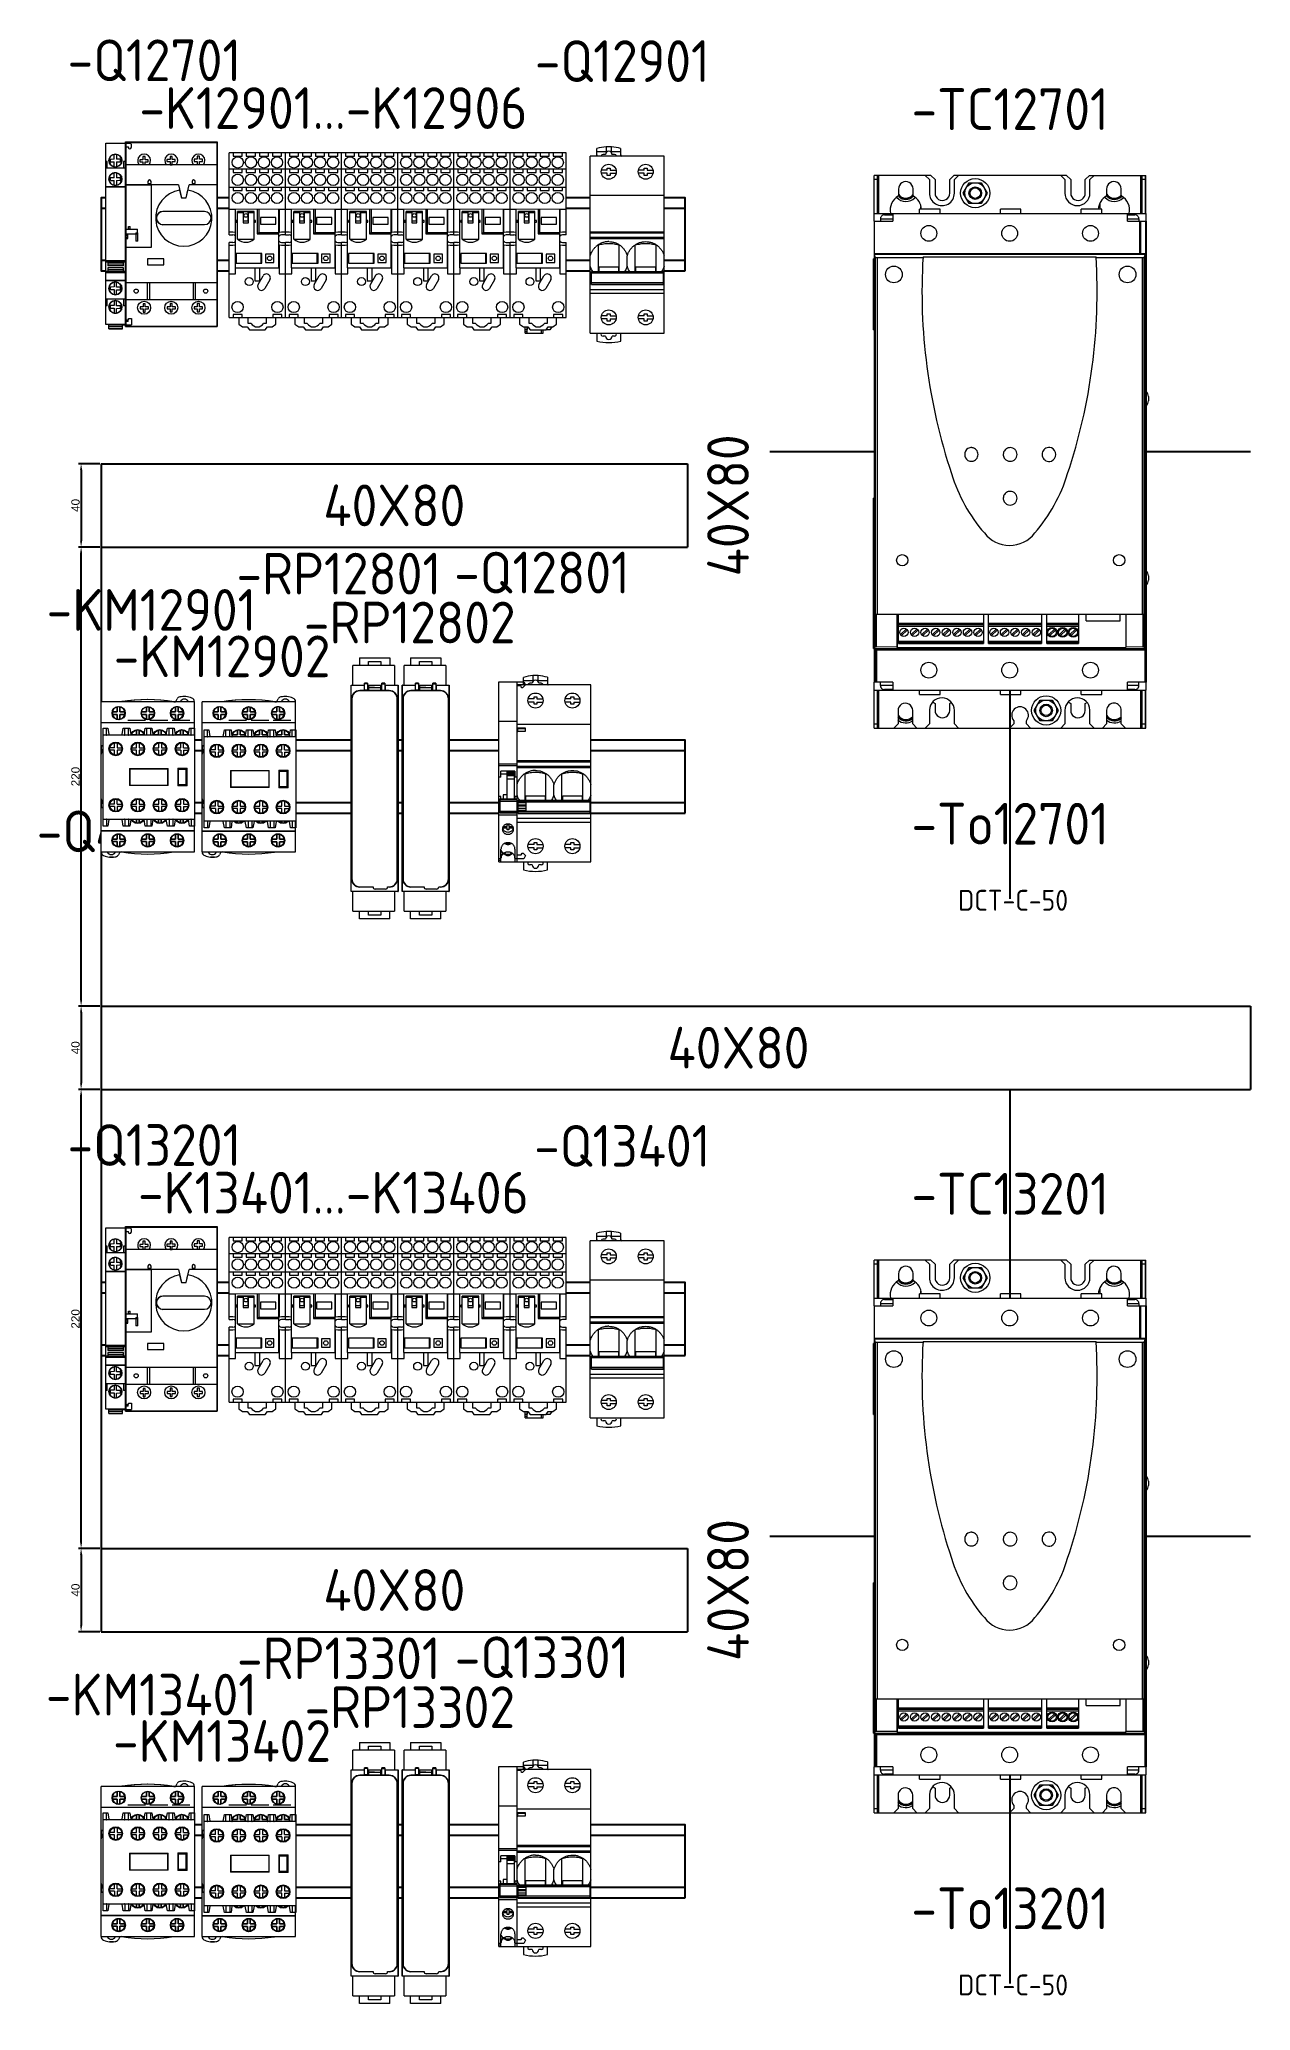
# Model space of a CAD drawing. Header units: millimetres. Extents: x 0 to 69574, y -5 to 41746.
# Drawn here: x 50019 to 50600, y 19578 to 20523 of the extents above; entities that cross this region are included whole.
import ezdxf
from ezdxf.enums import TextEntityAlignment as Align

# ---------------------------------------------------------------- set-up
doc = ezdxf.new("R2010")
doc.units = ezdxf.units.MM
doc.set_wipeout_variables(frame=1)
doc.layers.add('! NO PLOT !', color=7, linetype='Continuous', true_color=0xff75dd, plot=False)
for name, color, linetype, lineweight in [('000-PI-Oprema', 30, 'Continuous', 5), ('000-SI-Oprema', 30, 'Continuous', 5), ('SI-ORMAR-Oprema', 30, 'Continuous', 5)]:
    doc.layers.add(name, color=color, linetype=linetype, lineweight=lineweight)
for name, color, linetype in [('000-PI_TEXT', 7, 'Continuous'), ('002-PI-Kabelska kanalica', 150, 'Continuous'), ('004-PI-DIN Šina', 3, 'Continuous')]:
    doc.layers.add(name, color=color, linetype=linetype)
doc.styles.add('PI0', font='isocpeur.ttf', dxfattribs={"width": 0.9})
doc.styles.get("Standard").update_dxf_attribs({"font": 'arial.ttf'})
doc.dimstyles.new('ISO-25', dxfattribs={"dimtxt": 4, "dimasz": 3, "dimexe": 1.25, "dimexo": 0.625, "dimtad": 1, "dimtxsty": 'Standard', "dimcen": 3, "dimadec": 0, "dimazin": 0, "dimtfac": 1, "dimtmove": 0, "dimatfit": 3, "dimfxl": 1, "dimarcsym": 0})

msp = doc.modelspace()

# ---------------------------------------------------------------- texts
at = {"char_height": 20, "width": 16.78721, "attachment_point": 5, "rotation": 90, "style": 'PI0'}
for insert in [(50349.251, 20299.404), (50349.251, 19779.404)]:
    msp.add_mtext('{\\fISOCPEUR|b0|i0|c238|p34;40}X{\\fISOCPEUR|b0|i0|c238|p34;8}0', dxfattribs=dict(at, insert=insert))
at = {"char_height": 20, "width": 16.78721, "attachment_point": 5, "style": 'PI0'}
for insert in [(50189.251, 20299.404), (50354.251, 20039.404), (50189.251, 19779.404)]:
    msp.add_mtext('{\\fISOCPEUR|b0|i0|c238|p34;40}X{\\fISOCPEUR|b0|i0|c238|p34;8}0', dxfattribs=dict(at, insert=insert))
at = {"layer": '000-PI_TEXT', "style": 'PI0', "width": 0.9}
for s, p in [('-Q12701', (50074.244, 20512.792)), ('-Q12901', (50298.573, 20512.393)), ('-K12901...-K12906', (50160.044, 20489.917)), ('-TC12701', (50484.501, 20489.404)), ('-RP12801', (50162.669, 20266.717)), ('-Q12801', (50260.053, 20267.232)), ('-KM12901', (50072.84, 20249.316)), ('-RP12802', (50196.647, 20243.289)), ('-KM12902', (50106.674, 20227.083)), ('-To12701', (50484.501, 20146.833)), ('-Q42', (50044.727, 20143.177)), ('-Q13201', (50074.244, 19992.792)), ('-Q13401', (50298.573, 19992.393)), ('-K13401...-K13406', (50160.044, 19969.917)), ('-TC13201', (50484.501, 19969.404)), ('-RP13301', (50162.669, 19746.717)), ('-Q13301', (50260.053, 19747.232)), ('-KM13401', (50072.84, 19729.316)), ('-RP13302', (50196.647, 19723.289)), ('-KM13402', (50106.674, 19707.083)), ('-To13201', (50484.501, 19626.833))]:
    msp.add_text(s, height=20, dxfattribs=at).set_placement(p, align=Align.MIDDLE)

# ---------------------------------------------------------------- blocks, each defined once
blk = doc.blocks.new('*D733')
at = {"layer": '! NO PLOT !', "color": 0, "lineweight": -2, "ltscale": 0.25, "transparency": 16777216}
for p, q in [((50048.13, 20319.4), (50037.84, 20319.4)), ((50039.09, 20316.4), (50039.09, 20282.4)), ((50048.13, 20279.4), (50037.84, 20279.4))]:
    blk.add_line(p, q, dxfattribs=at)
at = {"layer": '! NO PLOT !', "color": 0, "ltscale": 0.25, "transparency": 16777216}
for points in [[(50038.59, 20316.4), (50039.59, 20316.4), (50039.09, 20319.4)], [(50038.59, 20282.4), (50039.59, 20282.4), (50039.09, 20279.4)]]:
    blk.add_solid(points, dxfattribs=at)
at = {"layer": 'Defpoints', "color": 0, "ltscale": 0.25, "transparency": 16777216}
for p in [(50048.75, 20319.4), (50039.09, 20279.4), (50048.75, 20279.4)]:
    blk.add_point(p, dxfattribs=at)
at = {"layer": '! NO PLOT !', "color": 0, "ltscale": 0.25, "transparency": 16777216, "insert": (50036.42, 20299.4), "char_height": 4, "attachment_point": 5, "rotation": 90}
blk.add_mtext('40', dxfattribs=at)
blk = doc.blocks.new('*D727')
at = {"layer": '! NO PLOT !', "color": 0, "lineweight": -2, "ltscale": 0.25, "transparency": 16777216}
for p, q in [((50048.13, 20279.4), (50037.84, 20279.4)), ((50039.09, 20062.4), (50039.09, 20276.4)), ((50048.13, 20059.4), (50037.84, 20059.4))]:
    blk.add_line(p, q, dxfattribs=at)
at = {"layer": '! NO PLOT !', "color": 0, "ltscale": 0.25, "transparency": 16777216}
for points in [[(50038.59, 20276.4), (50039.59, 20276.4), (50039.09, 20279.4)], [(50038.59, 20062.4), (50039.59, 20062.4), (50039.09, 20059.4)]]:
    blk.add_solid(points, dxfattribs=at)
at = {"layer": 'Defpoints', "color": 0, "ltscale": 0.25, "transparency": 16777216}
for p in [(50039.09, 20279.4), (50048.75, 20279.4), (50048.75, 20059.4)]:
    blk.add_point(p, dxfattribs=at)
at = {"layer": '! NO PLOT !', "color": 0, "ltscale": 0.25, "transparency": 16777216, "insert": (50036.42, 20169.4), "char_height": 4, "attachment_point": 5, "rotation": 90}
blk.add_mtext('220', dxfattribs=at)
blk = doc.blocks.new('*D738')
at = {"layer": '! NO PLOT !', "color": 0, "lineweight": -2, "ltscale": 0.25, "transparency": 16777216}
for p, q in [((50048.13, 20059.4), (50037.84, 20059.4)), ((50039.09, 20056.4), (50039.09, 20022.4)), ((50048.13, 20019.4), (50037.84, 20019.4))]:
    blk.add_line(p, q, dxfattribs=at)
at = {"layer": '! NO PLOT !', "color": 0, "ltscale": 0.25, "transparency": 16777216}
for points in [[(50038.59, 20056.4), (50039.59, 20056.4), (50039.09, 20059.4)], [(50038.59, 20022.4), (50039.59, 20022.4), (50039.09, 20019.4)]]:
    blk.add_solid(points, dxfattribs=at)
at = {"layer": 'Defpoints', "color": 0, "ltscale": 0.25, "transparency": 16777216}
for p in [(50048.75, 20059.4), (50039.09, 20019.4), (50048.75, 20019.4)]:
    blk.add_point(p, dxfattribs=at)
at = {"layer": '! NO PLOT !', "color": 0, "ltscale": 0.25, "transparency": 16777216, "insert": (50036.42, 20039.4), "char_height": 4, "attachment_point": 5, "rotation": 90}
blk.add_mtext('40', dxfattribs=at)
blk = doc.blocks.new('*D728')
at = {"layer": '! NO PLOT !', "color": 0, "lineweight": -2, "ltscale": 0.25, "transparency": 16777216}
for p, q in [((50048.13, 20019.4), (50037.84, 20019.4)), ((50039.09, 19802.4), (50039.09, 20016.4)), ((50048.13, 19799.4), (50037.84, 19799.4))]:
    blk.add_line(p, q, dxfattribs=at)
at = {"layer": '! NO PLOT !', "color": 0, "ltscale": 0.25, "transparency": 16777216}
for points in [[(50038.59, 20016.4), (50039.59, 20016.4), (50039.09, 20019.4)], [(50038.59, 19802.4), (50039.59, 19802.4), (50039.09, 19799.4)]]:
    blk.add_solid(points, dxfattribs=at)
at = {"layer": 'Defpoints', "color": 0, "ltscale": 0.25, "transparency": 16777216}
for p in [(50039.09, 20019.4), (50048.75, 20019.4), (50048.75, 19799.4)]:
    blk.add_point(p, dxfattribs=at)
at = {"layer": '! NO PLOT !', "color": 0, "ltscale": 0.25, "transparency": 16777216, "insert": (50036.42, 19909.4), "char_height": 4, "attachment_point": 5, "rotation": 90}
blk.add_mtext('220', dxfattribs=at)
blk = doc.blocks.new('*D739')
at = {"layer": '! NO PLOT !', "color": 0, "lineweight": -2, "ltscale": 0.25, "transparency": 16777216}
for p, q in [((50048.13, 19799.4), (50037.84, 19799.4)), ((50039.09, 19796.4), (50039.09, 19762.4)), ((50048.13, 19759.4), (50037.84, 19759.4))]:
    blk.add_line(p, q, dxfattribs=at)
at = {"layer": '! NO PLOT !', "color": 0, "ltscale": 0.25, "transparency": 16777216}
for points in [[(50038.59, 19796.4), (50039.59, 19796.4), (50039.09, 19799.4)], [(50038.59, 19762.4), (50039.59, 19762.4), (50039.09, 19759.4)]]:
    blk.add_solid(points, dxfattribs=at)
at = {"layer": 'Defpoints', "color": 0, "ltscale": 0.25, "transparency": 16777216}
for p in [(50048.75, 19799.4), (50039.09, 19759.4), (50048.75, 19759.4)]:
    blk.add_point(p, dxfattribs=at)
at = {"layer": '! NO PLOT !', "color": 0, "ltscale": 0.25, "transparency": 16777216, "insert": (50036.42, 19779.4), "char_height": 4, "attachment_point": 5, "rotation": 90}
blk.add_mtext('40', dxfattribs=at)
blk = doc.blocks.new('*U632')
at = {"layer": '002-PI-Kabelska kanalica'}
for p, q in [((-20, 451), (20, 451)), ((-20, -100), (-20, 451)), ((20, -100), (20, 451)), ((-20, -100), (20, -100))]:
    blk.add_line(p, q, dxfattribs=at)
blk = doc.blocks.new('ATS22D17Q Soft starter 4-7.5kW')
blk.add_wipeout([(45010.38, 28159.65), (45140.88, 28159.65), (45140.88, 27894.65), (45010.38, 27894.65)]).dxf.layer = '000-PI-Oprema'
at = {"layer": '000-PI-Oprema'}
for p, q in [((45010.38, 28137.65), (45010.38, 28159.65)), ((45037.63, 28159.65), (45010.38, 28159.65)), ((45011.88, 28157.71), (45010.38, 28157.71)), ((45011.88, 28159.65), (45011.88, 28141.45)), ((45012.68, 28141.45), (45012.68, 28159.65)), ((45022.08, 28153.03), (45022.08, 28149.78)), ((45029.08, 28149.78), (45029.08, 28153.26)), ((45036.88, 28157.65), (45034.88, 28159.65)), ((45036.88, 28157.65), (45036.88, 28151.31)), ((45039.63, 28157.65), (45037.63, 28159.65)), ((45039.63, 28157.65), (45039.63, 28151.31)), ((45048.63, 28159.65), (45046.63, 28157.65)), ((45046.63, 28151.15), (45046.63, 28157.65)), ((45102.63, 28159.65), (45048.63, 28159.65)), ((45050.88, 28159.65), (45048.88, 28157.65)), ((45048.88, 28151.15), (45048.88, 28157.65)), ((45053.11, 28151.15), (45056, 28156.15)), ((45056, 28156.15), (45061.77, 28156.15)), ((45061.77, 28156.15), (45064.66, 28151.15)), ((45101.88, 28157.65), (45099.88, 28159.65)), ((45101.88, 28157.65), (45101.88, 28151.15)), ((45104.63, 28157.65), (45102.63, 28159.65)), ((45104.63, 28157.65), (45104.63, 28151.15)), ((45113.63, 28159.65), (45111.63, 28157.65)), ((45111.63, 28151.31), (45111.63, 28157.65)), ((45113.63, 28159.65), (45140.63, 28159.65)), ((45115.88, 28159.65), (45113.88, 28157.65)), ((45113.88, 28151.15), (45113.88, 28157.65)), ((45121.88, 28153.03), (45121.88, 28149.78)), ((45128.88, 28149.78), (45128.88, 28153.26)), ((45138.08, 28159.65), (45138.08, 28141.45)), ((45138.88, 28141.45), (45138.88, 28159.65)), ((45140.38, 28157.71), (45138.88, 28157.71)), ((45140.38, 28159.65), (45140.38, 28141.45)), ((45140.63, 28141.45), (45140.63, 28159.65)), ((45032.13, 28141.45), (45032.13, 28143.45)), ((45041.99, 28143.45), (45032.13, 28143.45)), ((45032.63, 28144.76), (45032.63, 28143.45)), ((45041.99, 28141.45), (45041.99, 28143.45)), ((45056, 28146.15), (45053.11, 28151.15)), ((45061.77, 28146.15), (45056, 28146.15)), ((45064.66, 28151.15), (45061.77, 28146.15)), ((45070.93, 28141.45), (45070.93, 28143.45)), ((45080.78, 28143.45), (45070.93, 28143.45)), ((45080.78, 28141.45), (45080.78, 28143.45)), ((45109.72, 28141.45), (45109.72, 28143.45)), ((45119.58, 28143.45), (45109.72, 28143.45)), ((45118.63, 28145.84), (45118.63, 28143.45)), ((45119.58, 28141.45), (45119.58, 28143.45)), ((45010.38, 28141.45), (45140.88, 28141.45)), ((45010.4, 28137.65), (45010.4, 28122.15)), ((45010.4, 28137.65), (45019.37, 28137.65)), ((45013.38, 28138.75), (45013.38, 28137.65)), ((45013.38, 28138.75), (45019.37, 28138.75)), ((45015.38, 28140.75), (45019.38, 28140.75)), ((45017.38, 28141.45), (45017.38, 28140.75)), ((45019.37, 28141.45), (45019.37, 28137.65)), ((45131.89, 28137.65), (45131.89, 28141.45)), ((45131.89, 28140.75), (45135.38, 28140.75)), ((45131.89, 28138.75), (45137.38, 28138.75)), ((45131.89, 28137.65), (45140.88, 28137.65)), ((45133.88, 28140.75), (45133.88, 28141.45)), ((45137.38, 28138.75), (45137.38, 28137.65)), ((45137.61, 28137.65), (45137.61, 28122.15)), ((45138.07, 28137.65), (45138.07, 28122.15)), ((45140.71, 28122.15), (45140.71, 28137.65)), ((45140.84, 28137.65), (45140.84, 27916.65)), ((45140.88, 27912.84), (45140.88, 28141.45)), ((45010.13, 28085.65), (45010.13, 28119.65)), ((45010.38, 28119.65), (45010.13, 28119.65)), ((45010.13, 28118.65), (45010.38, 28118.65)), ((45010.38, 28122.15), (45010.38, 27932.15)), ((45010.38, 28121.65), (45010.96, 28120.35)), ((45140.74, 28121.65), (45010.38, 28121.65)), ((45010.4, 28122.15), (45140.71, 28122.15)), ((45010.96, 28120.35), (45010.96, 27949.15)), ((45011.85, 28120.32), (45011.85, 27949.15)), ((45033.84, 28120.57), (45116.82, 28120.57)), ((45138.91, 28120.32), (45138.91, 27949.15)), ((45139.8, 28120.35), (45140.36, 28121.61)), ((45139.8, 27949.15), (45139.8, 28120.35)), ((45140.36, 28121.61), (45140.36, 27932.71)), ((45140.36, 28121.61), (45140.55, 28121.61)), ((45140.55, 28121.61), (45140.55, 27932.7)), ((45140.71, 27932.68), (45140.71, 28121.63)), ((45140.74, 28121.65), (45140.74, 28122.15)), ((45010.38, 28086.65), (45010.13, 28086.65)), ((45010.13, 28085.65), (45010.38, 28085.65)), ((45141.88, 28053.64), (45141.88, 28051.6)), ((45010.13, 27932.84), (45010.13, 28004.84)), ((45010.38, 28004.84), (45010.13, 28004.84)), ((45010.13, 28002.92), (45010.38, 28002.92)), ((45141.88, 27967.64), (45141.88, 27965.6)), ((45140.08, 27949.15), (45010.67, 27949.15)), ((45010.67, 27949.15), (45010.67, 27933.51)), ((45011.55, 27933.56), (45011.55, 27949.15)), ((45021.29, 27949.15), (45021.29, 27933.61)), ((45021.38, 27949.15), (45021.38, 27933.37)), ((45022.15, 27935.96), (45022.15, 27949.15)), ((45062.79, 27944.81), (45022.15, 27944.81)), ((45022.15, 27944.59), (45062.79, 27944.59)), ((45062.79, 27944.56), (45022.15, 27944.56)), ((45062.79, 27944.19), (45022.15, 27944.19)), ((45022.15, 27943.59), (45062.79, 27943.59)), ((45062.79, 27949.15), (45062.79, 27935.96)), ((45065.3, 27935.96), (45065.3, 27949.15)), ((45090.7, 27944.81), (45065.3, 27944.81)), ((45065.3, 27944.59), (45090.7, 27944.59)), ((45090.7, 27944.56), (45065.3, 27944.56)), ((45090.7, 27944.19), (45065.3, 27944.19)), ((45065.3, 27943.59), (45090.7, 27943.59)), ((45090.7, 27949.15), (45090.7, 27935.96)), ((45093.18, 27935.96), (45093.18, 27949.15)), ((45108.42, 27944.81), (45093.18, 27944.81)), ((45093.18, 27944.59), (45108.42, 27944.59)), ((45108.42, 27944.56), (45093.18, 27944.56)), ((45108.42, 27944.19), (45093.18, 27944.19)), ((45093.18, 27943.59), (45108.42, 27943.59)), ((45108.42, 27949.15), (45108.42, 27935.96)), ((45112.01, 27946.16), (45112.01, 27949.15)), ((45112.01, 27946.16), (45128.41, 27946.16)), ((45128.41, 27946.16), (45128.41, 27949.15)), ((45131.08, 27949.15), (45131.08, 27933.37)), ((45131.14, 27949.15), (45131.14, 27933.6)), ((45139.23, 27949.15), (45139.23, 27933.56)), ((45140.08, 27933.51), (45140.08, 27949.15)), ((45010.38, 27934.77), (45010.13, 27934.77)), ((45062.79, 27936.16), (45022.15, 27936.16)), ((45022.15, 27935.96), (45062.79, 27935.96)), ((45022.15, 27935.16), (45022.15, 27935.94)), ((45062.79, 27935.46), (45022.15, 27935.46)), ((45062.79, 27935.36), (45022.15, 27935.36)), ((45022.15, 27935.16), (45062.79, 27935.16)), ((45023.1, 27939.49), (45025.79, 27942.18)), ((45023.6, 27939), (45023.1, 27939.49)), ((45026.29, 27941.68), (45023.6, 27939)), ((45025.79, 27942.18), (45026.29, 27941.68)), ((45028.18, 27939.49), (45030.87, 27942.18)), ((45028.68, 27939), (45028.18, 27939.49)), ((45031.37, 27941.68), (45028.68, 27939)), ((45030.87, 27942.18), (45031.37, 27941.68)), ((45033.26, 27939.49), (45035.95, 27942.18)), ((45033.76, 27939), (45033.26, 27939.49)), ((45036.45, 27941.68), (45033.76, 27939)), ((45035.95, 27942.18), (45036.45, 27941.68)), ((45038.34, 27939.49), (45041.03, 27942.18)), ((45038.84, 27939), (45038.34, 27939.49)), ((45041.53, 27941.68), (45038.84, 27939)), ((45041.03, 27942.18), (45041.53, 27941.68)), ((45043.42, 27939.49), (45046.11, 27942.18)), ((45043.92, 27939), (45043.42, 27939.49)), ((45046.61, 27941.68), (45043.92, 27939)), ((45046.11, 27942.18), (45046.61, 27941.68)), ((45048.5, 27939.49), (45051.19, 27942.18)), ((45049, 27939), (45048.5, 27939.49)), ((45051.69, 27941.68), (45049, 27939)), ((45051.19, 27942.18), (45051.69, 27941.68)), ((45053.58, 27939.49), (45056.27, 27942.18)), ((45054.08, 27939), (45053.58, 27939.49)), ((45056.77, 27941.68), (45054.08, 27939)), ((45056.27, 27942.18), (45056.77, 27941.68)), ((45058.66, 27939.49), (45061.35, 27942.18)), ((45059.16, 27939), (45058.66, 27939.49)), ((45061.85, 27941.68), (45059.16, 27939)), ((45061.35, 27942.18), (45061.85, 27941.68)), ((45062.79, 27935.94), (45062.79, 27935.16)), ((45090.7, 27936.16), (45065.3, 27936.16)), ((45065.3, 27935.96), (45090.7, 27935.96)), ((45065.3, 27935.16), (45065.3, 27935.94)), ((45090.7, 27935.46), (45065.3, 27935.46)), ((45090.7, 27935.36), (45065.3, 27935.36)), ((45065.3, 27935.16), (45090.7, 27935.16)), ((45066.24, 27939.49), (45068.92, 27942.18)), ((45066.73, 27939), (45066.24, 27939.49)), ((45069.42, 27941.68), (45066.73, 27939)), ((45068.92, 27942.18), (45069.42, 27941.68)), ((45071.32, 27939.49), (45074, 27942.18)), ((45071.81, 27939), (45071.32, 27939.49)), ((45074.5, 27941.68), (45071.81, 27939)), ((45074, 27942.18), (45074.5, 27941.68)), ((45076.4, 27939.49), (45079.08, 27942.18)), ((45076.89, 27939), (45076.4, 27939.49)), ((45079.58, 27941.68), (45076.89, 27939)), ((45079.08, 27942.18), (45079.58, 27941.68)), ((45081.48, 27939.49), (45084.16, 27942.18)), ((45081.97, 27939), (45081.48, 27939.49)), ((45084.66, 27941.68), (45081.97, 27939)), ((45084.16, 27942.18), (45084.66, 27941.68)), ((45086.56, 27939.49), (45089.24, 27942.18)), ((45087.05, 27939), (45086.56, 27939.49)), ((45089.74, 27941.68), (45087.05, 27939)), ((45089.24, 27942.18), (45089.74, 27941.68)), ((45090.7, 27935.94), (45090.7, 27935.16)), ((45108.42, 27936.16), (45093.18, 27936.16)), ((45093.18, 27935.96), (45108.42, 27935.96)), ((45093.18, 27935.16), (45093.18, 27935.94)), ((45108.42, 27935.46), (45093.18, 27935.46)), ((45108.42, 27935.36), (45093.18, 27935.36)), ((45093.18, 27935.16), (45108.42, 27935.16)), ((45094.13, 27939.49), (45096.82, 27942.18)), ((45094.63, 27939), (45094.13, 27939.49)), ((45097.31, 27941.68), (45094.63, 27939)), ((45096.82, 27942.18), (45097.31, 27941.68)), ((45099.21, 27939.49), (45101.9, 27942.18)), ((45099.71, 27939), (45099.21, 27939.49)), ((45102.39, 27941.68), (45099.71, 27939)), ((45101.9, 27942.18), (45102.39, 27941.68)), ((45104.29, 27939.49), (45106.98, 27942.18)), ((45104.79, 27939), (45104.29, 27939.49)), ((45107.47, 27941.68), (45104.79, 27939)), ((45106.98, 27942.18), (45107.47, 27941.68)), ((45108.42, 27935.94), (45108.42, 27935.16)), ((45010.13, 27932.84), (45010.38, 27932.84)), ((45010.67, 27933.51), (45010.38, 27932.66)), ((45140.74, 27932.66), (45010.38, 27932.66)), ((45010.39, 27932.15), (45140.71, 27932.15)), ((45010.39, 27932.15), (45010.39, 27916.65)), ((45011.05, 27932.15), (45011.05, 27916.65)), ((45011.53, 27932.15), (45011.53, 27916.65)), ((45021.29, 27933.61), (45011.55, 27933.56)), ((45021.31, 27933.56), (45021.38, 27933.37)), ((45021.38, 27933.37), (45131.08, 27933.37)), ((45131.08, 27933.37), (45131.14, 27933.56)), ((45139.23, 27933.56), (45131.14, 27933.6)), ((45140.36, 27932.71), (45140.08, 27933.51)), ((45140.24, 27932.15), (45140.24, 27916.65)), ((45140.55, 27932.7), (45140.36, 27932.71)), ((45140.52, 27916.65), (45140.52, 27932.15)), ((45140.55, 27932.15), (45140.55, 27916.65)), ((45140.71, 27916.65), (45140.71, 27932.15)), ((45140.74, 27932.15), (45140.74, 27932.66)), ((45010.38, 27894.65), (45010.38, 27916.65)), ((45019.37, 27916.65), (45010.39, 27916.65)), ((45013.38, 27915.15), (45013.38, 27916.65)), ((45019.37, 27915.15), (45013.38, 27915.15)), ((45019.37, 27916.65), (45019.37, 27912.84)), ((45140.88, 27916.65), (45131.89, 27916.65)), ((45131.89, 27912.84), (45131.89, 27916.65)), ((45137.38, 27915.15), (45131.89, 27915.15)), ((45137.38, 27915.15), (45137.38, 27916.65)), ((45010.38, 27912.84), (45140.88, 27912.84)), ((45011.88, 27912.84), (45011.88, 27894.65)), ((45012.68, 27894.65), (45012.68, 27912.84)), ((45019.38, 27913.15), (45015.38, 27913.15)), ((45017.38, 27913.15), (45017.38, 27912.84)), ((45032.13, 27910.85), (45032.13, 27912.84)), ((45032.13, 27910.85), (45041.99, 27910.85)), ((45039.63, 27906.51), (45039.63, 27903.26)), ((45041.99, 27910.85), (45041.99, 27912.84)), ((45046.63, 27903.1), (45046.63, 27906.51)), ((45070.93, 27910.85), (45070.93, 27912.84)), ((45070.93, 27910.85), (45080.78, 27910.85)), ((45080.78, 27910.85), (45080.78, 27912.84)), ((45087.11, 27903.15), (45090, 27908.15)), ((45090, 27908.15), (45095.77, 27908.15)), ((45095.77, 27908.15), (45098.66, 27903.15)), ((45104.63, 27906.51), (45104.63, 27903.26)), ((45109.72, 27910.85), (45109.72, 27912.84)), ((45109.72, 27910.85), (45119.58, 27910.85)), ((45111.63, 27903.1), (45111.63, 27906.51)), ((45119.58, 27910.85), (45119.58, 27912.84)), ((45135.38, 27913.15), (45131.89, 27913.15)), ((45133.88, 27912.84), (45133.88, 27913.15)), ((45138.08, 27912.84), (45138.08, 27894.65)), ((45138.88, 27894.65), (45138.88, 27912.84)), ((45140.38, 27912.84), (45140.38, 27894.65)), ((45140.63, 27894.65), (45140.63, 27912.84)), ((45011.88, 27896.59), (45010.38, 27896.59)), ((45019.88, 27894.65), (45021.88, 27896.65)), ((45021.88, 27902.99), (45021.88, 27896.65)), ((45028.88, 27896.65), (45028.88, 27903.15)), ((45028.88, 27896.65), (45030.88, 27894.65)), ((45034.88, 27894.65), (45036.88, 27896.65)), ((45036.88, 27902.99), (45036.88, 27896.65)), ((45048.88, 27896.65), (45048.88, 27903.15)), ((45048.88, 27896.65), (45050.88, 27894.65)), ((45075.38, 27894.65), (45077.38, 27896.65)), ((45077.38, 27898.24), (45077.38, 27896.65)), ((45083.38, 27896.65), (45083.38, 27898.24)), ((45083.38, 27896.65), (45085.38, 27894.65)), ((45090, 27898.15), (45087.11, 27903.15)), ((45095.77, 27898.15), (45090, 27898.15)), ((45098.66, 27903.15), (45095.77, 27898.15)), ((45099.88, 27894.65), (45101.88, 27896.65)), ((45101.88, 27903.15), (45101.88, 27896.65)), ((45113.88, 27896.65), (45113.88, 27903.32)), ((45113.88, 27896.65), (45115.88, 27894.65)), ((45119.88, 27894.65), (45121.88, 27896.65)), ((45121.88, 27903.26), (45121.88, 27896.65)), ((45128.88, 27896.65), (45128.88, 27903.03)), ((45128.88, 27896.65), (45130.88, 27894.65)), ((45140.38, 27896.59), (45138.88, 27896.59)), ((45010.38, 27894.65), (45140.63, 27894.65)), ((45030.63, 27894.65), (45030.76, 27894.77)), ((45120.25, 27895.02), (45120.63, 27894.65))]:
    blk.add_line(p, q, dxfattribs=at)
for centre, radius in [((45058.88, 28151.15), 7), ((45058.88, 28151.15), 5), ((45058.88, 28151.15), 3), ((45058.88, 28151.15), 2.5), ((45036.63, 28131.85), 3.8), ((45075.38, 28131.85), 3.8), ((45114.13, 28131.85), 3.8), ((45019.88, 28112.16), 4), ((45131.88, 28112.16), 4), ((45023.88, 27975.16), 2.7), ((45127.88, 27975.16), 2.7), ((45024.69, 27940.59), 2), ((45029.77, 27940.59), 2), ((45034.85, 27940.59), 2), ((45039.93, 27940.59), 2), ((45045.01, 27940.59), 2), ((45050.09, 27940.59), 2), ((45055.17, 27940.59), 2), ((45060.25, 27940.59), 2), ((45067.83, 27940.59), 2), ((45072.91, 27940.59), 2), ((45077.99, 27940.59), 2), ((45083.07, 27940.59), 2), ((45088.15, 27940.59), 2), ((45095.72, 27940.59), 2.38), ((45095.72, 27940.59), 2), ((45100.8, 27940.59), 2.38), ((45100.8, 27940.59), 2), ((45105.88, 27940.59), 2.38), ((45105.88, 27940.59), 2), ((45036.63, 27922.45), 3.8), ((45075.38, 27922.45), 3.8), ((45114.13, 27922.45), 3.8), ((45092.88, 27903.15), 7), ((45092.88, 27903.15), 5), ((45092.88, 27903.15), 3), ((45092.88, 27903.15), 2.5)]:
    blk.add_circle(centre, radius, dxfattribs=at)
for centre, radius, start, end in [((45025.58, 28153.15), 3.5, 1.85448, 181.8545), ((45042.88, 28151.15), 6, 178.47156, 359.99998), ((45043.13, 28151.15), 3.5, 177.3771, 360), ((45108.13, 28151.15), 3.5, 180, 2.62292), ((45125.38, 28153.15), 3.5, 1.85448, 181.8545), ((45025.58, 28143.15), 7.5, 117.81814, 193.6135), ((45025.63, 28153.15), 6, 223.80485, 315.42808), ((45025.63, 28153.15), 4.4, 214.85017, 323.27814), ((45025.63, 28153.15), 4.9, 223.46755, 315.69614), ((45025.63, 28153.15), 5, 226.90257, 312.4838), ((45025.58, 28143.15), 7.5, 2.47068, 62.18186), ((45107.88, 28151.15), 6, 180, 360), ((45125.38, 28143.15), 7.5, 117.81814, 177.52932), ((45125.63, 28153.15), 6, 222.44267, 314.43149), ((45125.63, 28153.15), 4.4, 211.12714, 319.53506), ((45125.63, 28153.15), 4.9, 221.79487, 314.02346), ((45125.63, 28153.15), 5, 223.4335, 311.50332), ((45125.38, 28143.15), 7.5, 346.40187, 62.18186), ((45015.38, 28138.75), 2, 90, 180.018), ((45135.38, 28138.75), 2, 359.982, 90), ((45309.72, 28103.97), 276.38, 176.5561, 198.40902), ((44840.94, 28103.97), 276.38, 341.59098, 3.4439), ((45138.43, 28053.64), 3.45, 0.00011, 44.75333), ((45138.43, 28051.6), 3.45, 315.24667, 359.99989), ((45057.31, 28025.86), 3.5, 124.50362, 235.60194), ((45056.92, 28025.8), 3.35, 83.28383, 118.32184), ((45093.95, 28025.86), 3.5, 294.83251, 65.16749), ((45056.92, 28025.92), 3.35, 241.67831, 276.71599), ((45122.78, 28039.76), 78.75, 197.03697, 220.87978), ((45027.88, 28039.76), 78.75, 319.12022, 342.96303), ((45075.33, 27997.5), 15.24, 217.49967, 322.50033), ((45138.43, 27967.64), 3.45, 0.00011, 44.75333), ((45138.43, 27965.6), 3.45, 315.24667, 359.99989), ((45015.38, 27915.15), 2, 179.982, 270), ((45135.38, 27915.15), 2, 270, 0.018), ((45025.38, 27903.15), 3.5, 0, 182.62276), ((45042.88, 27903.15), 6, 0, 177.67189), ((45043.13, 27913.15), 7.5, 234.58242, 242.18187), ((45043.13, 27913.15), 7.5, 297.83157, 303.02832), ((45107.88, 27903.15), 6, 1.63481, 180), ((45108.13, 27913.15), 7.5, 234.30257, 242.18187), ((45108.13, 27913.15), 7.5, 297.83157, 302.83646), ((45125.38, 27903.15), 3.5, 358.14566, 178.14538), ((45025.63, 27903.15), 6, 229.84803, 303.49342), ((45025.63, 27903.15), 4.9, 218.31648, 313.44287), ((45025.63, 27903.15), 4.4, 211.19505, 319.60358), ((45025.63, 27903.15), 5, 223.49543, 308.2811), ((45040.38, 27903.15), 3.5, 175.97884, 182.62276), ((45043.13, 27903.15), 3.5, 178.1455, 359.27741), ((45080.38, 27900.88), 4, 318.59047, 221.40953), ((45108.13, 27903.15), 3.5, 178.1455, 359.27741), ((45125.63, 27903.15), 6, 229.82297, 303.4686), ((45125.63, 27903.15), 4.9, 218.28579, 313.41218), ((45125.63, 27903.15), 4.4, 211.16108, 319.5693), ((45125.63, 27903.15), 5, 223.46445, 308.26123)]:
    blk.add_arc(centre, radius, start, end, dxfattribs=at)
for centre, major_axis, ratio, start_param, end_param in [((45011.94, 28120.35), (0.983, 0), 0.038747, -3.140443, -1.66892), ((45075.37, 28141.59), (552.57, 0), 0.038747, -1.686016, -1.646067), ((45075.37, 28141.59), (552.57, 0), 0.038747, -1.49569, -1.455558), ((45138.8, 28120.36), (0.996, 0), 0.038747, -1.459028, -0.013803), ((45011.71, 27933.51), (1.04, 0), 0.050591, 1.727907, 3.096244), ((45139.08, 27933.51), (1, 0), 0.050591, 0.036487, 1.4229)]:
    blk.add_ellipse(centre, major_axis=major_axis, ratio=ratio, start_param=start_param, end_param=end_param, dxfattribs=at)
for points, knots in [([(45140.55, 28121.61), (45140.57, 28121.61), (45140.61, 28121.62), (45140.67, 28121.62), (45140.69, 28121.62), (45140.72, 28121.62), (45140.71, 28121.63)], [0, 0, 0, 0, 0.411843, 0.723942, 0.92838, 1, 1, 1, 1]), ([(45057.31, 28022.59), (45057.7, 28022.64), (45058.48, 28022.88), (45059.45, 28023.62), (45060.09, 28024.66), (45060.31, 28025.86), (45060.09, 28027.06), (45059.45, 28028.1), (45058.48, 28028.84), (45057.7, 28029.08), (45057.31, 28029.12)], [0, 0, 0, 0, 0.125004, 0.249988, 0.374996, 0.500006, 0.625012, 0.750021, 0.874999, 1, 1, 1, 1]), ([(45075.63, 28029.14), (45075.32, 28029.14), (45074.7, 28029.05), (45073.84, 28028.67), (45073.12, 28028.07), (45072.6, 28027.29), (45072.32, 28026.4), (45072.3, 28025.46), (45072.54, 28024.56), (45072.87, 28024.02), (45073.06, 28023.78)], [0, 0, 0, 0, 0.124992, 0.250041, 0.375026, 0.500025, 0.625017, 0.749999, 0.875024, 1, 1, 1, 1]), ([(45075.63, 28022.58), (45076.06, 28022.58), (45076.93, 28022.74), (45078.03, 28023.47), (45078.77, 28024.56), (45079.04, 28025.86), (45078.78, 28027.15), (45078.03, 28028.25), (45076.93, 28028.97), (45076.06, 28029.14), (45075.63, 28029.14)], [0, 0, 0, 0, 0.12503, 0.250016, 0.375005, 0.499988, 0.62497, 0.749965, 0.874965, 1, 1, 1, 1]), ([(45093.95, 28029.18), (45093.54, 28029.13), (45092.75, 28028.89), (45091.77, 28028.14), (45091.12, 28027.08), (45090.89, 28025.86), (45091.12, 28024.64), (45091.77, 28023.58), (45092.75, 28022.82), (45093.54, 28022.58), (45093.95, 28022.53)], [0, 0, 0, 0, 0.125002, 0.249984, 0.374993, 0.500004, 0.625013, 0.750022, 0.875001, 1, 1, 1, 1]), ([(45073.06, 28023.78), (45073.37, 28023.41), (45074.16, 28022.79), (45075.14, 28022.58), (45075.63, 28022.58)], [0, 0, 0, 0, 0.499965, 1, 1, 1, 1]), ([(45075.63, 28008.17), (45075.32, 28008.17), (45074.7, 28008.08), (45073.84, 28007.7), (45073.12, 28007.1), (45072.6, 28006.32), (45072.32, 28005.43), (45072.3, 28004.49), (45072.54, 28003.59), (45072.87, 28003.05), (45073.06, 28002.81)], [0, 0, 0, 0, 0.124992, 0.250041, 0.375026, 0.500025, 0.625017, 0.749999, 0.875024, 1, 1, 1, 1]), ([(45073.06, 28002.81), (45073.37, 28002.44), (45074.16, 28001.82), (45075.14, 28001.61), (45075.63, 28001.61)], [0, 0, 0, 0, 0.499965, 1, 1, 1, 1]), ([(45075.63, 28001.61), (45076.06, 28001.61), (45076.93, 28001.77), (45078.03, 28002.5), (45078.77, 28003.59), (45079.04, 28004.89), (45078.78, 28006.18), (45078.03, 28007.28), (45076.93, 28008), (45076.06, 28008.17), (45075.63, 28008.17)], [0, 0, 0, 0, 0.12503, 0.250016, 0.375005, 0.499988, 0.62497, 0.749965, 0.874965, 1, 1, 1, 1]), ([(45140.71, 27932.68), (45140.72, 27932.69), (45140.69, 27932.69), (45140.67, 27932.69), (45140.61, 27932.7), (45140.57, 27932.7), (45140.55, 27932.7)], [0, 0, 0, 0, 0.073935, 0.278339, 0.589581, 1, 1, 1, 1])]:
    blk.add_open_spline(points, degree=3, knots=knots, dxfattribs=at)
for points in [[(45095.42, 28029.03), (45094.95, 28029.19), (45094.44, 28029.24), (45093.95, 28029.18)], [(45093.95, 28022.53), (45094.44, 28022.47), (45094.95, 28022.53), (45095.42, 28022.68)]]:
    blk.add_open_spline(points, degree=3, dxfattribs=at)
blk = doc.blocks.new('*U468')
at = {"layer": '004-PI-DIN Šina'}
blk.add_lwpolyline([(280, -17.5), (280, 17.5), (0, 17.5), (0, -17.5)], close=True, dxfattribs=at)
for points in [[(0, 12.5), (280, 12.5)], [(0, -12.5), (280, -12.5)]]:
    blk.add_lwpolyline(points, dxfattribs=at)
blk = doc.blocks.new('*U1011')
at = {"layer": '002-PI-Kabelska kanalica'}
for p, q in [((-20, 181), (20, 181)), ((-20, -100), (-20, 181)), ((20, -100), (20, 181)), ((-20, -100), (20, -100))]:
    blk.add_line(p, q, dxfattribs=at)
blk = doc.blocks.new('GV2P04')
at = {"ltscale": 0.25}
blk.add_wipeout([(44692.17, 32178.55), (44736.17, 32178.55), (44736.17, 32090.05), (44692.17, 32090.05)], dxfattribs=at).dxf.layer = '000-PI-Oprema'
at = {"layer": '000-PI-Oprema'}
for p, q in [((44692.17, 32090.05), (44692.17, 32178.55)), ((44692.17, 32178.55), (44736.17, 32178.55)), ((44692.37, 32178.35), (44692.37, 32090.25)), ((44692.37, 32178.35), (44735.97, 32178.35)), ((44694.5, 32178.55), (44694.5, 32178.35)), ((44707.26, 32178.35), (44707.26, 32178.55)), ((44708.08, 32178.55), (44708.08, 32178.35)), ((44720.09, 32178.55), (44720.09, 32178.35)), ((44721.12, 32178.55), (44721.12, 32178.35)), ((44733.89, 32178.55), (44733.89, 32178.35)), ((44735.97, 32178.35), (44735.97, 32090.25)), ((44736.17, 32178.55), (44736.17, 32090.05)), ((44735.97, 32167.6), (44692.37, 32167.6)), ((44699.08, 32170.02), (44699.08, 32169.02)), ((44700.58, 32170.02), (44699.08, 32170.02)), ((44699.08, 32169.02), (44700.58, 32169.02)), ((44700.58, 32171.52), (44700.58, 32170.02)), ((44701.58, 32171.52), (44700.58, 32171.52)), ((44700.58, 32169.02), (44700.58, 32167.6)), ((44701.58, 32170.02), (44701.58, 32171.52)), ((44703.08, 32170.02), (44701.58, 32170.02)), ((44701.58, 32167.6), (44701.58, 32169.02)), ((44701.58, 32169.02), (44703.08, 32169.02)), ((44703.08, 32169.02), (44703.08, 32170.02)), ((44712.09, 32170.13), (44712.09, 32169.13)), ((44713.59, 32170.13), (44712.09, 32170.13)), ((44712.09, 32169.13), (44713.59, 32169.13)), ((44713.59, 32171.63), (44713.59, 32170.13)), ((44714.59, 32171.63), (44713.59, 32171.63)), ((44713.59, 32169.13), (44713.59, 32167.63)), ((44713.59, 32167.63), (44714.59, 32167.63)), ((44714.59, 32170.13), (44714.59, 32171.63)), ((44716.09, 32170.13), (44714.59, 32170.13)), ((44714.59, 32167.63), (44714.59, 32169.13)), ((44714.59, 32169.13), (44716.09, 32169.13)), ((44716.09, 32169.13), (44716.09, 32170.13)), ((44725.14, 32170.21), (44725.14, 32169.21)), ((44726.64, 32170.21), (44725.14, 32170.21)), ((44725.14, 32169.21), (44726.64, 32169.21)), ((44726.64, 32171.71), (44726.64, 32170.21)), ((44727.64, 32171.71), (44726.64, 32171.71)), ((44726.64, 32169.21), (44726.64, 32167.71)), ((44726.64, 32167.71), (44727.64, 32167.71)), ((44727.64, 32170.21), (44727.64, 32171.71)), ((44729.14, 32170.21), (44727.64, 32170.21)), ((44727.64, 32167.71), (44727.64, 32169.21)), ((44727.64, 32169.21), (44729.14, 32169.21)), ((44729.14, 32169.21), (44729.14, 32170.21)), ((44702.97, 32159.61), (44702.97, 32158.61)), ((44702.97, 32158.61), (44704.47, 32158.61)), ((44704.47, 32158.61), (44704.47, 32159.61)), ((44724.12, 32159.61), (44724.12, 32158.61)), ((44724.12, 32158.61), (44725.62, 32158.61)), ((44725.62, 32158.61), (44725.62, 32159.61)), ((44717.57, 32158.05), (44692.37, 32158.05)), ((44692.44, 32158), (44692.44, 32128.05)), ((44692.44, 32158), (44704.62, 32158)), ((44704.62, 32128.05), (44704.62, 32158)), ((44717.57, 32158.05), (44719.1, 32151.82)), ((44718.17, 32155.4), (44719.02, 32151.77)), ((44719.02, 32151.77), (44721.33, 32151.77)), ((44719.1, 32151.82), (44721.29, 32151.81)), ((44721.29, 32151.81), (44722.76, 32158.05)), ((44721.33, 32151.77), (44722.17, 32155.4)), ((44735.97, 32158.05), (44722.76, 32158.05)), ((44710.17, 32145.15), (44710.17, 32145.25)), ((44730.17, 32145.15), (44710.17, 32145.15)), ((44697.17, 32135.05), (44697.17, 32131.05)), ((44697.17, 32135.05), (44698.17, 32135.05)), ((44698.17, 32131.05), (44697.17, 32131.05)), ((44698.17, 32131.05), (44698.17, 32135.05)), ((44710.17, 32138.95), (44710.17, 32138.85)), ((44710.17, 32138.95), (44730.17, 32138.95)), ((44692.44, 32128.05), (44704.62, 32128.05)), ((44702.77, 32122.52), (44702.77, 32119.62)), ((44710.6, 32122.52), (44702.77, 32122.52)), ((44710.6, 32119.62), (44710.6, 32122.52)), ((44735.97, 32111.05), (44692.37, 32111.05)), ((44702.67, 32111.05), (44702.67, 32103.05)), ((44702.77, 32119.62), (44710.6, 32119.62)), ((44703.67, 32111.05), (44703.67, 32103.05)), ((44724.67, 32111.05), (44724.67, 32103.05)), ((44725.67, 32111.05), (44725.67, 32103.05)), ((44692.37, 32103.05), (44735.97, 32103.05)), ((44700.69, 32099.5), (44699.19, 32099.5)), ((44699.19, 32099.5), (44699.19, 32098.5)), ((44699.19, 32098.5), (44700.69, 32098.5)), ((44701.69, 32101), (44700.69, 32101)), ((44700.69, 32101), (44700.69, 32099.5)), ((44700.69, 32098.5), (44700.69, 32097)), ((44700.69, 32097), (44701.69, 32097)), ((44701.69, 32099.5), (44701.69, 32101)), ((44703.19, 32099.5), (44701.69, 32099.5)), ((44701.69, 32098.5), (44703.19, 32098.5)), ((44701.69, 32097), (44701.69, 32098.5)), ((44703.19, 32098.5), (44703.19, 32099.5)), ((44713.63, 32099.52), (44712.13, 32099.52)), ((44712.13, 32099.52), (44712.13, 32098.52)), ((44712.13, 32098.52), (44713.63, 32098.52)), ((44714.63, 32101.02), (44713.63, 32101.02)), ((44713.63, 32101.02), (44713.63, 32099.52)), ((44713.63, 32098.52), (44713.63, 32097.02)), ((44713.63, 32097.02), (44714.63, 32097.02)), ((44714.63, 32099.52), (44714.63, 32101.02)), ((44716.13, 32099.52), (44714.63, 32099.52)), ((44714.63, 32098.52), (44716.13, 32098.52)), ((44714.63, 32097.02), (44714.63, 32098.52)), ((44716.13, 32098.52), (44716.13, 32099.52)), ((44726.63, 32099.52), (44725.13, 32099.52)), ((44725.13, 32099.52), (44725.13, 32098.52)), ((44725.13, 32098.52), (44726.63, 32098.52)), ((44727.63, 32101.02), (44726.63, 32101.02)), ((44726.63, 32101.02), (44726.63, 32099.52)), ((44726.63, 32098.52), (44726.63, 32097.02)), ((44726.63, 32097.02), (44727.63, 32097.02)), ((44727.63, 32099.52), (44727.63, 32101.02)), ((44729.13, 32099.52), (44727.63, 32099.52)), ((44727.63, 32098.52), (44729.13, 32098.52)), ((44727.63, 32097.02), (44727.63, 32098.52)), ((44729.13, 32098.52), (44729.13, 32099.52)), ((44692.17, 32090.05), (44736.17, 32090.05)), ((44692.37, 32090.25), (44735.97, 32090.25)), ((44694.5, 32090.05), (44694.5, 32090.25)), ((44707.26, 32090.05), (44707.26, 32090.25)), ((44708.08, 32090.25), (44708.08, 32090.05)), ((44720.09, 32090.05), (44720.09, 32090.25)), ((44721.12, 32090.05), (44721.12, 32090.25)), ((44733.89, 32090.05), (44733.89, 32090.25))]:
    blk.add_line(p, q, dxfattribs=at)
for centre, radius in [((44697.33, 32107.04), 1), ((44701.16, 32099.07), 3.11), ((44714.14, 32099.07), 3.11), ((44727.2, 32099.07), 3.11), ((44730.68, 32107.04), 1)]:
    blk.add_circle(centre, radius, dxfattribs=at)
for centre, radius, start, end in [((44701.16, 32169.59), 3.11, 320.25329, 219.74671), ((44714.14, 32169.59), 3.11, 320.25329, 219.74671), ((44727.2, 32169.59), 3.11, 320.25329, 219.74671), ((44703.72, 32159.61), 0.75, 0, 180), ((44724.87, 32159.61), 0.75, 0, 180), ((44720.17, 32142.05), 13.5, 98.51962, 81.48038), ((44710.17, 32142.05), 3.2, 90, 270), ((44710.17, 32142.05), 3.1, 90, 270), ((44730.17, 32142.05), 3.1, 270, 90)]:
    blk.add_arc(centre, radius, start, end, dxfattribs=at)
blk = doc.blocks.new('GVAN20')
at = {"layer": '000-PI-Oprema'}
blk.add_line((44860.17, 32137.22), (44860.17, 32139.62), dxfattribs=at)
at = {"ltscale": 0.25}
blk.add_wipeout([(44845.02, 32180.87), (44854.42, 32180.87), (44854.42, 32093.87), (44845.02, 32093.87)], dxfattribs=at).dxf.layer = '000-PI-Oprema'
at = {"layer": '000-PI-Oprema'}
for p, q in [((44845.02, 32093.87), (44845.02, 32180.87)), ((44845.02, 32180.87), (44854.42, 32180.87)), ((44854.42, 32093.87), (44854.42, 32180.87)), ((44854.42, 32180.86), (44856.67, 32180.85)), ((44855.88, 32178.93), (44854.42, 32178.94)), ((44856.27, 32177.85), (44855.88, 32178.93)), ((44856.84, 32178.05), (44856.27, 32177.85)), ((44856.67, 32180.85), (44857.35, 32180.17)), ((44845.72, 32171.97), (44845.02, 32171.97)), ((44854.42, 32168.77), (44845.02, 32168.77)), ((44845.72, 32168.77), (44845.72, 32171.97)), ((44849.08, 32173.05), (44847.19, 32173.03)), ((44847.22, 32171.81), (44849.08, 32171.79)), ((44847.54, 32170.17), (44847.66, 32170.17)), ((44849.08, 32173.05), (44849.08, 32175.44)), ((44849.08, 32169.49), (44849.08, 32171.79)), ((44850.18, 32175.44), (44850.18, 32173.15)), ((44852.02, 32173.12), (44850.18, 32173.15)), ((44850.18, 32171.88), (44852.04, 32171.9)), ((44850.18, 32171.88), (44850.18, 32169.49)), ((44851.58, 32170.17), (44851.69, 32170.17)), ((44853.52, 32171.97), (44853.52, 32168.77)), ((44854.42, 32171.97), (44853.52, 32171.97)), ((44854.42, 32159.87), (44845.02, 32159.87)), ((44854.42, 32159.77), (44845.02, 32159.77)), ((44849.06, 32164.15), (44847.19, 32164.13)), ((44847.22, 32162.91), (44849.06, 32162.89)), ((44849.06, 32164.15), (44849.06, 32166.54)), ((44849.06, 32160.59), (44849.06, 32162.89)), ((44850.16, 32166.54), (44850.16, 32164.25)), ((44852.02, 32164.22), (44850.16, 32164.25)), ((44850.16, 32162.98), (44852.04, 32163)), ((44850.16, 32162.98), (44850.16, 32160.59)), ((44854.42, 32139.62), (44860.17, 32139.62)), ((44855.97, 32139.77), (44855.97, 32140.87)), ((44855.97, 32140.87), (44856.77, 32140.87)), ((44855.97, 32139.77), (44856.77, 32139.77)), ((44856.77, 32139.77), (44856.77, 32140.87)), ((44860.17, 32137.22), (44854.42, 32137.22)), ((44854.42, 32136.37), (44854.91, 32136.37)), ((44855.52, 32135.56), (44854.42, 32135.56)), ((44854.42, 32135.53), (44855.52, 32135.53)), ((44855.52, 32135.35), (44854.42, 32135.35)), ((44854.42, 32135.17), (44855.52, 32135.17)), ((44854.91, 32137.22), (44854.91, 32136.37)), ((44855.52, 32136.47), (44854.91, 32136.47)), ((44855.52, 32136.47), (44855.52, 32137.22)), ((44855.52, 32135.57), (44855.52, 32136.47)), ((44855.52, 32135.17), (44855.52, 32135.56)), ((44854.42, 32124.44), (44845.02, 32124.44)), ((44854.42, 32123.81), (44845.02, 32123.81)), ((44845.92, 32123.72), (44853.52, 32123.72)), ((44845.92, 32123.72), (44845.92, 32121.95)), ((44853.52, 32122.79), (44845.92, 32122.77)), ((44853.52, 32121.95), (44845.92, 32121.95)), ((44853.52, 32121.08), (44845.92, 32121.08)), ((44845.92, 32121.08), (44845.92, 32119.32)), ((44845.92, 32120.26), (44853.52, 32120.24)), ((44853.52, 32121.95), (44853.52, 32123.72)), ((44853.52, 32119.32), (44853.52, 32121.08)), ((44854.42, 32119.21), (44845.02, 32119.21)), ((44854.42, 32118.61), (44845.02, 32118.61)), ((44854.42, 32114.96), (44845.02, 32114.96)), ((44854.42, 32114.87), (44845.02, 32114.87)), ((44853.52, 32119.32), (44845.92, 32119.32)), ((44849.06, 32111.86), (44847.22, 32111.83)), ((44849.06, 32114.15), (44849.06, 32111.86)), ((44850.16, 32111.76), (44850.16, 32114.15)), ((44852.04, 32111.74), (44850.16, 32111.76)), ((44854.42, 32105.97), (44845.02, 32105.97)), ((44845.72, 32102.77), (44845.02, 32102.77)), ((44845.72, 32102.77), (44845.72, 32105.97)), ((44847.19, 32110.61), (44849.06, 32110.59)), ((44847.19, 32101.71), (44849.08, 32101.69)), ((44849.08, 32102.96), (44847.22, 32102.93)), ((44847.66, 32104.58), (44847.54, 32104.58)), ((44849.06, 32110.59), (44849.06, 32108.2)), ((44849.08, 32105.25), (44849.08, 32102.96)), ((44849.08, 32101.69), (44849.08, 32099.3)), ((44850.16, 32110.5), (44852.02, 32110.52)), ((44850.16, 32108.2), (44850.16, 32110.5)), ((44850.18, 32102.86), (44850.18, 32105.25)), ((44852.04, 32102.84), (44850.18, 32102.86)), ((44850.18, 32101.6), (44852.02, 32101.62)), ((44850.18, 32099.3), (44850.18, 32101.6)), ((44851.69, 32104.58), (44851.58, 32104.58)), ((44853.52, 32105.97), (44853.52, 32102.77)), ((44854.42, 32102.77), (44853.52, 32102.77)), ((44854.42, 32093.87), (44845.02, 32093.87)), ((44846.42, 32091.82), (44846.42, 32093.87)), ((44846.42, 32093.73), (44857.32, 32093.73)), ((44853.02, 32092.76), (44846.42, 32092.76)), ((44847.72, 32093.73), (44847.72, 32093.87)), ((44853.02, 32091.82), (44853.02, 32093.73)), ((44855.78, 32095.96), (44854.42, 32095.96)), ((44855.72, 32095.25), (44854.42, 32095.25)), ((44855.72, 32095.25), (44855.85, 32096.82)), ((44855.85, 32096.82), (44857.32, 32096.82)), ((44857.32, 32096.82), (44857.32, 32093.73)), ((44846.42, 32091.85), (44853.02, 32091.85)), ((44853.02, 32091.82), (44846.42, 32091.82))]:
    blk.add_line(p, q, dxfattribs=at)
for centre in [(44849.62, 32172.47), (44849.62, 32163.57), (44849.62, 32111.18), (44849.62, 32102.28)]:
    blk.add_circle(centre, 3.1, dxfattribs=at)
for centre, radius, start, end in [((44855.02, 32179.62), 2.4, 319.32151, 13.24801), ((44849.63, 32102.27), 3.03, 90.05483, 100.73236), ((44849.63, 32102.3), 3, 85.3917, 89.97859), ((44849.63, 32102.3), 3, 83.10981, 85.41524), ((44849.62, 32102.22), 3.08, 79.72767, 83.08463), ((44849.64, 32102.33), 3.08, 259.27799, 262.78318), ((44849.63, 32102.26), 3.01, 262.81427, 266.39855), ((44849.63, 32102.24), 2.99, 266.37787, 269.98661), ((44849.63, 32102.23), 2.98, 270.01584, 273.48091), ((44849.63, 32102.3), 3.05, 273.49235, 280.2726)]:
    blk.add_arc(centre, radius, start, end, dxfattribs=at)
for centre, major_axis, ratio, start_param, end_param in [((44849.64, 32172.47), (0, 3.02), 0.999934, 0.186752, 2.95484), ((44849.62, 32172.47), (0, 2.49), 0.999934, 1.342635, 1.837337), ((44849.6, 32172.47), (0, 3.02), 0.999934, 2.443225, 2.744548), ((44849.63, 32172.47), (0, 3.02), 0.999934, 6.104265, 6.469938), ((44849.63, 32172.47), (0, 3.02), 0.999934, 2.95484, 3.320513), ((44849.64, 32172.47), (0, 3.02), 0.999934, -1.078223, -0.178921), ((44849.64, 32172.47), (0, 3.02), 0.999934, 3.320513, 5.144863), ((44849.62, 32172.47), (0, 2.49), 0.999934, -1.798958, -1.304256), ((44849.6, 32163.57), (0, 3.02), 0.999967, 7.41899, 8.280206), ((44849.6, 32163.57), (0, 3.02), 0.999967, 0.180013, 1.081033), ((44849.6, 32163.57), (0, 3.02), 0.999967, -4.207258, -3.321713), ((44849.62, 32163.57), (0, 2.49), 0.999967, 1.342581, 1.837283), ((44849.6, 32163.57), (0, 3.02), 0.999967, 6.097527, 6.463199), ((44849.6, 32163.57), (0, 3.02), 0.999967, 2.961472, 3.327144), ((44849.6, 32163.57), (0, 3.02), 0.999967, 3.327144, 6.097527), ((44849.62, 32163.57), (0, 3.02), 0.999967, 4.009489, 5.818138), ((44849.62, 32163.57), (0, 2.49), 0.999967, -1.799012, -1.304309), ((44849.6, 32111.18), (0, 3.02), 0.999967, 1.144592, 2.00581), ((44849.6, 32111.18), (0, 3.02), 0.999967, 0.18012, 1.065684), ((44849.62, 32111.18), (0, 2.49), 0.999967, 1.304309, 1.799011), ((44849.6, 32111.18), (0, 3.02), 0.999967, 6.097634, 6.463306), ((44849.6, 32111.18), (0, 3.02), 0.999967, 3.327251, 6.097634), ((44849.62, 32111.18), (0, 3.02), 0.999967, 3.60664, 5.415325), ((44849.62, 32111.18), (0, 2.49), 0.999967, -1.837284, -1.342581), ((44849.64, 32102.28), (0, 3.02), 0.999934, 0.186752, 2.95484), ((44849.6, 32111.18), (0, 3.02), 0.999967, -4.222607, -3.321606), ((44849.62, 32102.28), (0, 2.49), 0.999934, 1.304255, 1.798958), ((44849.6, 32102.28), (0, 3.02), 0.999934, 6.68023, 6.981553), ((44849.6, 32111.18), (0, 3.02), 0.999967, 2.961579, 3.327251), ((44849.64, 32102.28), (0, 3.02), 0.999934, 4.279937, 6.104265), ((44849.62, 32102.28), (0, 2.49), 0.999934, -1.837337, -1.342635), ((44849.64, 32102.28), (0, 3.02), 0.999934, -2.962672, -2.063351)]:
    blk.add_ellipse(centre, major_axis=major_axis, ratio=ratio, start_param=start_param, end_param=end_param, dxfattribs=at)
blk = doc.blocks.new('RXM4AB2BD')
at = {"layer": '000-PI-Oprema'}
blk.add_line((46551.77, 45840.71), (46572.85, 45840.71), dxfattribs=at)
blk.add_wipeout([(46551.77, 45840.71), (46572.85, 45840.71), (46572.85, 45812.77), (46551.77, 45812.77)]).dxf.layer = '000-PI-Oprema'
for p, q in [((46551.77, 45840.71), (46551.77, 45812.77)), ((46552.27, 45835.48), (46552.27, 45834.62)), ((46553.04, 45835.48), (46552.27, 45835.48)), ((46552.27, 45834.62), (46553.04, 45834.62)), ((46553.04, 45826.5), (46553.04, 45839.79)), ((46560.91, 45839.79), (46553.04, 45839.79)), ((46555.7, 45839.19), (46553.04, 45839.19)), ((46555.7, 45839.7), (46555.7, 45834.36)), ((46558.24, 45839.7), (46555.7, 45839.7)), ((46555.7, 45834.36), (46558.24, 45834.36)), ((46555.87, 45835.38), (46555.87, 45839.7)), ((46555.87, 45835.38), (46558.08, 45835.38)), ((46558.08, 45835.38), (46558.08, 45839.7)), ((46558.24, 45834.36), (46558.24, 45839.7)), ((46560.91, 45839.19), (46558.24, 45839.19)), ((46560.91, 45826.5), (46560.91, 45839.79)), ((46561.67, 45835.48), (46560.91, 45835.48)), ((46560.91, 45834.62), (46561.67, 45834.62)), ((46561.67, 45834.62), (46561.67, 45835.48)), ((46562.46, 45840.71), (46562.46, 45829.05)), ((46563.2, 45840.71), (46563.2, 45829.79)), ((46563.96, 45836.89), (46563.96, 45833.71)), ((46571.32, 45836.89), (46563.96, 45836.89)), ((46563.96, 45833.71), (46571.32, 45833.71)), ((46571.32, 45833.71), (46571.32, 45836.89)), ((46572.85, 45812.77), (46572.85, 45840.71)), ((46553.04, 45826.49), (46560.9, 45826.49)), ((46562.46, 45829.05), (46563.2, 45829.79)), ((46562.46, 45829.05), (46572.85, 45829.05)), ((46563.2, 45829.79), (46572.85, 45829.79)), ((46552.32, 45819.63), (46552.32, 45815.06)), ((46564.64, 45819.63), (46552.32, 45819.63)), ((46552.32, 45815.06), (46564.64, 45815.06)), ((46564.14, 45819.63), (46564.14, 45815.06)), ((46564.64, 45815.06), (46564.64, 45819.63)), ((46570.46, 45819.4), (46566.35, 45819.4)), ((46566.35, 45819.4), (46566.35, 45815.29)), ((46566.35, 45815.29), (46570.46, 45815.29)), ((46570.46, 45815.29), (46570.46, 45819.4)), ((46551.77, 45812.77), (46572.85, 45812.77))]:
    blk.add_line(p, q, dxfattribs=at)
for centre, radius in [((46556.97, 45837.92), 0.889), ((46568.4, 45817.34), 1.08)]:
    blk.add_circle(centre, radius, dxfattribs=at)
blk.add_arc((46556.97, 45831.15), 6.1, 229.77182, 310.22818, dxfattribs=at)
blk = doc.blocks.new('SCHNEIDER Relay Base 4P')
blk.add_wipeout([(-1.78, 41.15), (25.15, 41.15), (25.15, -37.85), (20.57, -37.85), (20.57, -41.02), (18.76, -42.29), (16.55, -42.29), (15.49, -43.69), (7.87, -43.69), (6.82, -42.29), (4.61, -42.29), (2.79, -41.02), (2.79, -37.85), (-1.78, -37.85)]).dxf.layer = 'SI-ORMAR-Oprema'
at = {"layer": 'SI-ORMAR-Oprema'}
for p, q in [((-1.78, 1.78), (-1.78, 41.15)), ((25.15, 41.15), (-1.78, 41.15)), ((0.13, 41.15), (0.13, 39.62)), ((0.13, 39.62), (4.5, 39.62)), ((4.5, 39.62), (4.5, 41.15)), ((6.4, 41.15), (6.4, 39.62)), ((6.4, 39.62), (10.77, 39.62)), ((10.77, 39.62), (10.77, 41.15)), ((12.67, 41.15), (12.67, 39.62)), ((12.67, 39.62), (17.04, 39.62)), ((17.04, 39.62), (17.04, 41.15)), ((18.95, 41.15), (18.95, 39.62)), ((18.95, 39.62), (23.32, 39.62)), ((23.32, 39.62), (23.32, 41.15)), ((25.15, 1.78), (25.15, 41.15)), ((25.15, 33.3), (-1.78, 33.3)), ((0.13, 33.3), (0.13, 31.78)), ((0.13, 31.78), (4.5, 31.78)), ((4.5, 31.78), (4.5, 33.3)), ((6.4, 33.3), (6.4, 31.78)), ((6.4, 31.78), (10.77, 31.78)), ((10.77, 31.78), (10.77, 33.3)), ((12.67, 33.3), (12.67, 31.78)), ((12.67, 31.78), (17.04, 31.78)), ((17.04, 31.78), (17.04, 33.3)), ((18.95, 33.3), (18.95, 31.78)), ((18.95, 31.78), (23.32, 31.78)), ((23.32, 31.78), (23.32, 33.3)), ((25.15, 24.59), (-1.78, 24.59)), ((0.13, 24.59), (0.13, 23.06)), ((0.13, 23.06), (4.5, 23.06)), ((4.5, 23.06), (4.5, 24.59)), ((6.4, 24.59), (6.4, 23.06)), ((6.4, 23.06), (10.77, 23.06)), ((10.77, 23.06), (10.77, 24.59)), ((12.67, 24.59), (12.67, 23.06)), ((12.67, 23.06), (17.04, 23.06)), ((17.04, 23.06), (17.04, 24.59)), ((18.95, 24.59), (18.95, 23.06)), ((18.95, 23.06), (23.32, 23.06)), ((23.32, 23.06), (23.32, 24.59)), ((25.15, 13.94), (-1.78, 13.94)), ((1.27, 2.91), (1.27, 13.94)), ((22.1, 13.94), (22.1, 2.91)), ((0, 3.18), (-1.78, 3.18)), ((-1.78, 1.78), (0, 1.78)), ((3.24, 7.87), (3.24, 6.86)), ((6.79, 7.87), (3.24, 7.87)), ((3.24, 6.86), (6.79, 6.86)), ((3.24, 4.19), (3.24, 3.18)), ((6.79, 4.19), (3.24, 4.19)), ((3.24, 3.18), (6.79, 3.18)), ((6.79, 6.86), (6.79, 7.87)), ((6.79, 3.18), (6.79, 4.19)), ((7.68, 7.87), (7.68, 6.86)), ((11.24, 7.87), (7.68, 7.87)), ((7.68, 6.86), (11.24, 6.86)), ((7.68, 4.19), (7.68, 3.18)), ((11.24, 4.19), (7.68, 4.19)), ((7.68, 3.18), (11.24, 3.18)), ((11.24, 6.86), (11.24, 7.87)), ((11.24, 3.18), (11.24, 4.19)), ((12.13, 7.87), (12.13, 6.86)), ((15.68, 7.87), (12.13, 7.87)), ((12.13, 6.86), (15.68, 6.86)), ((12.13, 4.19), (12.13, 3.18)), ((15.68, 4.19), (12.13, 4.19)), ((12.13, 3.18), (15.68, 3.18)), ((15.68, 6.86), (15.68, 7.87)), ((15.68, 3.18), (15.68, 4.19)), ((16.57, 7.87), (16.57, 6.86)), ((20.13, 7.87), (16.57, 7.87)), ((16.57, 6.86), (20.13, 6.86)), ((16.57, 4.19), (16.57, 3.18)), ((20.13, 4.19), (16.57, 4.19)), ((16.57, 3.18), (20.13, 3.18)), ((20.13, 6.86), (20.13, 7.87)), ((20.13, 3.18), (20.13, 4.19)), ((25.15, 3.18), (23.37, 3.18)), ((25.15, 1.78), (23.37, 1.78)), ((-1.78, -37.85), (-1.78, -1.78)), ((0, -1.78), (-1.78, -1.78)), ((-1.78, -3.17), (0, -3.17)), ((1.27, -16.79), (1.27, -2.91)), ((3.24, -2.03), (3.24, -3.05)), ((6.79, -2.03), (3.24, -2.03)), ((3.24, -3.05), (6.79, -3.05)), ((3.24, -8.64), (3.24, -9.65)), ((6.79, -8.64), (3.24, -8.64)), ((6.79, -3.05), (6.79, -2.03)), ((6.79, -9.65), (6.79, -8.64)), ((7.68, -2.03), (7.68, -3.05)), ((11.24, -2.03), (7.68, -2.03)), ((7.68, -3.05), (11.24, -3.05)), ((11.24, -3.05), (11.24, -2.03)), ((15.68, -2.03), (12.13, -2.03)), ((12.13, -2.03), (12.13, -3.05)), ((12.13, -3.05), (15.68, -3.05)), ((15.68, -3.05), (15.68, -2.03)), ((20.13, -2.03), (16.57, -2.03)), ((16.57, -2.03), (16.57, -3.05)), ((16.57, -3.05), (20.13, -3.05)), ((20.13, -8.64), (16.57, -8.64)), ((16.57, -8.64), (16.57, -9.65)), ((20.13, -3.05), (20.13, -2.03)), ((20.13, -9.65), (20.13, -8.64)), ((22.1, -2.91), (22.1, -16.79)), ((23.37, -1.78), (25.15, -1.78)), ((23.37, -3.17), (25.15, -3.17)), ((25.15, -37.85), (25.15, -1.78)), ((-1.78, -16.79), (1.27, -16.79)), ((3.24, -9.65), (6.79, -9.65)), ((10.54, -11.97), (10.54, -20.24)), ((12.07, -21.96), (14.43, -17.87)), ((12.83, -20.24), (12.83, -11.97)), ((16.57, -9.65), (20.13, -9.65)), ((22.1, -16.79), (25.15, -16.79)), ((10.54, -20.24), (12.83, -20.24)), ((17.73, -19.77), (15.37, -23.86)), ((4.42, -36.32), (0.05, -36.32)), ((0.05, -36.32), (0.05, -37.85)), ((4.42, -37.85), (4.42, -36.32)), ((23.52, -36.32), (19.15, -36.32)), ((19.15, -36.32), (19.15, -37.85)), ((23.52, -37.85), (23.52, -36.32)), ((-1.78, -37.85), (25.15, -37.85)), ((2.79, -37.85), (2.79, -41.02)), ((2.79, -41.02), (4.61, -42.29)), ((4.61, -42.29), (6.82, -42.29)), ((6.82, -42.29), (7.87, -43.69)), ((7.37, -40.64), (7.37, -37.85)), ((8.68, -40.64), (7.37, -40.64)), ((7.87, -43.69), (15.49, -43.69)), ((16, -40.64), (14.69, -40.64)), ((15.49, -43.69), (16.55, -42.29)), ((16, -37.85), (16, -40.64)), ((16.55, -42.29), (18.76, -42.29)), ((18.76, -42.29), (20.57, -41.02)), ((20.57, -41.02), (20.57, -37.85))]:
    blk.add_line(p, q, dxfattribs=at)
for centre, radius in [((2.31, 36.58), 2.69), ((8.59, 36.58), 2.69), ((14.86, 36.58), 2.69), ((21.13, 36.58), 2.69), ((2.31, 28.22), 2.69), ((8.59, 28.22), 2.69), ((14.86, 28.22), 2.69), ((21.13, 28.22), 2.69), ((2.31, 19.51), 2.69), ((8.59, 19.51), 2.69), ((14.86, 19.51), 2.69), ((21.13, 19.51), 2.69), ((11.68, -9.92), 2.35), ((7.8, -20.57), 1.91), ((2.24, -32.77), 2.69), ((21.34, -32.77), 2.69)]:
    blk.add_circle(centre, radius, dxfattribs=at)
for centre, radius, start, end in [((0, 0), 3.17, 270, 90), ((0, 0), 1.78, 270, 90), ((23.37, 0), 3.17, 90, 270), ((23.37, 0), 1.78, 90, 270), ((16.08, -18.82), 1.91, 330, 150), ((13.72, -22.91), 1.91, 150, 330), ((11.68, -38.73), 3.56, 212.39237, 327.60763)]:
    blk.add_arc(centre, radius, start, end, dxfattribs=at)
at = {"layer": '000-PI-Oprema'}
blk.add_blockref('RXM4AB2BD', (-46550.77, -45826.77), dxfattribs=at)
blk = doc.blocks.new('A9F74206')
at = {"ltscale": 0.25}
blk.add_wipeout([(43765.36, 37221.54), (43800.76, 37221.54), (43800.76, 37136.74), (43765.36, 37136.74)], dxfattribs=at).dxf.layer = '000-PI-Oprema'
at = {"layer": '000-PI-Oprema'}
for p, q in [((43768.51, 37223.54), (43768.51, 37225.18)), ((43768.51, 37222.11), (43768.51, 37223.54)), ((43772.96, 37223.54), (43768.51, 37223.54)), ((43772.96, 37226), (43772.96, 37223.54)), ((43775.46, 37223.54), (43775.46, 37226)), ((43779.91, 37223.54), (43775.46, 37223.54)), ((43779.91, 37225.19), (43779.91, 37223.54)), ((43779.91, 37223.54), (43779.91, 37222.11)), ((43765.36, 37136.74), (43765.36, 37221.54)), ((43800.76, 37221.54), (43765.36, 37221.54)), ((43773.51, 37214.81), (43770.69, 37214.81)), ((43772.66, 37222.31), (43771.46, 37222.31)), ((43773.51, 37214.81), (43773.51, 37215.81)), ((43773.51, 37215.81), (43774.91, 37215.81)), ((43774.91, 37215.81), (43774.91, 37214.81)), ((43774.91, 37214.81), (43777.73, 37214.81)), ((43776.96, 37222.31), (43775.76, 37222.31)), ((43791.21, 37214.81), (43788.39, 37214.81)), ((43791.21, 37214.81), (43791.21, 37215.81)), ((43791.21, 37215.81), (43792.61, 37215.81)), ((43792.61, 37215.81), (43792.61, 37214.81)), ((43792.61, 37214.81), (43795.43, 37214.81)), ((43800.76, 37136.74), (43800.76, 37221.54)), ((43773.51, 37213.31), (43770.69, 37213.31)), ((43773.51, 37212.31), (43773.51, 37213.31)), ((43774.91, 37212.31), (43773.51, 37212.31)), ((43774.91, 37213.31), (43774.91, 37212.31)), ((43774.91, 37213.31), (43777.73, 37213.31)), ((43791.21, 37213.31), (43788.39, 37213.31)), ((43791.21, 37212.31), (43791.21, 37213.31)), ((43792.61, 37212.31), (43791.21, 37212.31)), ((43792.61, 37213.31), (43792.61, 37212.31)), ((43792.61, 37213.31), (43795.43, 37213.31)), ((43800.76, 37202.64), (43765.36, 37202.64)), ((43800.76, 37185.14), (43765.36, 37185.14)), ((43765.36, 37184.74), (43800.76, 37184.74)), ((43765.36, 37182.64), (43800.76, 37182.64)), ((43800.76, 37181.84), (43765.36, 37181.84)), ((43769.21, 37166.23), (43769.21, 37178.78)), ((43779.21, 37166.23), (43779.21, 37178.78)), ((43786.91, 37166.23), (43786.91, 37178.78)), ((43796.91, 37166.23), (43796.91, 37178.78)), ((43769.56, 37166.23), (43769.56, 37168.44)), ((43769.56, 37168.44), (43778.86, 37168.44)), ((43778.86, 37168.44), (43778.86, 37166.23)), ((43783.06, 37168.72), (43783.06, 37173.72)), ((43787.26, 37168.44), (43796.56, 37168.44)), ((43787.26, 37166.23), (43787.26, 37168.44)), ((43796.56, 37168.44), (43796.56, 37166.23)), ((43765.36, 37157.64), (43800.76, 37157.64)), ((43765.91, 37159.95), (43765.91, 37166.23)), ((43765.91, 37166.23), (43800.21, 37166.23)), ((43800.21, 37165.96), (43765.91, 37165.96)), ((43800.21, 37165.39), (43765.91, 37165.39)), ((43800.21, 37160.79), (43765.91, 37160.79)), ((43765.91, 37160.16), (43800.21, 37160.16)), ((43765.91, 37159.95), (43800.21, 37159.95)), ((43800.21, 37166.23), (43800.21, 37159.95)), ((43800.76, 37155.63), (43765.36, 37155.63)), ((43773.51, 37144.99), (43770.69, 37144.99)), ((43773.51, 37143.49), (43770.69, 37143.49)), ((43773.51, 37145.99), (43774.91, 37145.99)), ((43773.51, 37144.99), (43773.51, 37145.99)), ((43773.51, 37142.49), (43773.51, 37143.49)), ((43774.91, 37142.49), (43773.51, 37142.49)), ((43774.91, 37145.99), (43774.91, 37144.99)), ((43774.91, 37144.99), (43777.73, 37144.99)), ((43774.91, 37143.49), (43777.73, 37143.49)), ((43774.91, 37143.49), (43774.91, 37142.49)), ((43791.21, 37144.99), (43788.39, 37144.99)), ((43791.21, 37143.49), (43788.39, 37143.49)), ((43791.21, 37145.99), (43792.61, 37145.99)), ((43791.21, 37144.99), (43791.21, 37145.99)), ((43791.21, 37142.49), (43791.21, 37143.49)), ((43792.61, 37142.49), (43791.21, 37142.49)), ((43792.61, 37145.99), (43792.61, 37144.99)), ((43792.61, 37144.99), (43795.43, 37144.99)), ((43792.61, 37143.49), (43795.43, 37143.49)), ((43792.61, 37143.49), (43792.61, 37142.49)), ((43765.36, 37136.74), (43800.76, 37136.74)), ((43768.46, 37136.74), (43768.46, 37132.91)), ((43772.61, 37135.24), (43771.46, 37135.24)), ((43776.96, 37135.24), (43775.81, 37135.24)), ((43779.96, 37132.91), (43779.96, 37136.74))]:
    blk.add_line(p, q, dxfattribs=at)
for points in [[(43766.62, 37166.23), (43765.95, 37167.15), (43765.36, 37168.72)], [(43783.06, 37168.72), (43782.43, 37167.05), (43781.81, 37166.23)], [(43784.31, 37166.23), (43783.68, 37167.09), (43783.06, 37168.72)], [(43800.76, 37168.72), (43800.12, 37167.04), (43799.51, 37166.23)]]:
    blk.add_lwpolyline(points, dxfattribs=at)
for centre in [(43774.21, 37214.06), (43791.91, 37214.06), (43774.21, 37144.24), (43791.91, 37144.24)]:
    blk.add_circle(centre, 3.6, dxfattribs=at)
for centre, radius, start, end in [((43774.23, 37206.69), 19.35, 93.76682, 107.19779), ((43774.23, 37206.69), 19.35, 86.35908, 93.76682), ((43774.23, 37206.69), 19.35, 72.93368, 86.35908), ((43767.51, 37222.33), 0.997, 308.51626, 347.03189), ((43767.51, 37222.33), 0.997, 347.0631, 359.98494), ((43771.46, 37221.31), 1, 90.0557, 166.52402), ((43776.96, 37221.31), 1, 13.47391, 89.94427), ((43780.91, 37222.33), 0.998, 180.01521, 192.87361), ((43780.91, 37222.33), 0.997, 192.9049, 231.4838), ((43774.21, 37154.14), 22, 254.84901, 285.15099), ((43771.46, 37136.24), 1, 149.9964, 270), ((43774.21, 37135.24), 1.6, 180, 0), ((43776.96, 37136.24), 1, 270, 30.00379)]:
    blk.add_arc(centre, radius, start, end, dxfattribs=at)
blk.add_ellipse((43774.21, 37222.31), major_axis=(0, 1.55), ratio=0.997493, start_param=-1.570796, end_param=1.570796, dxfattribs=at)
for points, knots in [([(43768.51, 37222.11), (43768.51, 37222.01), (43768.48, 37221.8), (43768.39, 37221.62), (43768.33, 37221.53)], [0, 0, 0, 0, 0.500039, 1, 1, 1, 1]), ([(43780.09, 37221.53), (43780.03, 37221.62), (43779.94, 37221.8), (43779.91, 37222.01), (43779.91, 37222.11)], [0, 0, 0, 0, 0.499961, 1, 1, 1, 1]), ([(43765.36, 37173.72), (43765.48, 37174.14), (43765.77, 37174.96), (43766.37, 37176.13), (43767.12, 37177.2), (43767.72, 37177.84), (43768.04, 37178.14)], [0, 0, 0, 0, 0.249803, 0.499808, 0.749905, 1, 1, 1, 1]), ([(43774.21, 37180.56), (43773.65, 37180.56), (43772.52, 37180.45), (43770.88, 37179.98), (43769.36, 37179.21), (43768.46, 37178.52), (43768.04, 37178.14)], [0, 0, 0, 0, 0.249983, 0.499973, 0.749982, 1, 1, 1, 1]), ([(43774.21, 37179.55), (43773.35, 37179.55), (43771.66, 37179.42), (43770, 37179.04), (43769.21, 37178.78)], [0, 0, 0, 0, 0.509146, 1, 1, 1, 1]), ([(43774.21, 37180.56), (43774.71, 37180.56), (43775.47, 37180.5), (43776.45, 37180.29), (43777.41, 37180), (43778.56, 37179.49), (43779.82, 37178.67), (43780.93, 37177.65), (43781.86, 37176.46), (43782.59, 37175.14), (43782.93, 37174.2), (43783.06, 37173.72)], [0, 0, 0, 0, 0.125046, 0.187644, 0.250209, 0.375224, 0.500253, 0.625262, 0.750232, 0.875163, 1, 1, 1, 1]), ([(43779.21, 37178.78), (43778.42, 37179.04), (43776.77, 37179.42), (43775.07, 37179.55), (43774.21, 37179.55)], [0, 0, 0, 0, 0.490854, 1, 1, 1, 1]), ([(43783.06, 37173.72), (43783.19, 37174.2), (43783.54, 37175.14), (43784.26, 37176.46), (43785.2, 37177.65), (43786.31, 37178.67), (43787.57, 37179.49), (43788.95, 37180.1), (43790.41, 37180.47), (43791.41, 37180.56), (43791.91, 37180.56)], [0, 0, 0, 0, 0.124861, 0.249813, 0.374793, 0.499813, 0.624849, 0.749888, 0.874952, 1, 1, 1, 1]), ([(43791.91, 37179.55), (43791.05, 37179.55), (43789.36, 37179.42), (43787.7, 37179.04), (43786.91, 37178.78)], [0, 0, 0, 0, 0.509146, 1, 1, 1, 1]), ([(43791.91, 37180.56), (43792.41, 37180.56), (43793.17, 37180.5), (43794.15, 37180.29), (43795.11, 37180), (43796.26, 37179.49), (43797.52, 37178.67), (43798.63, 37177.65), (43799.56, 37176.46), (43800.29, 37175.14), (43800.63, 37174.2), (43800.76, 37173.72)], [0, 0, 0, 0, 0.125046, 0.187644, 0.250209, 0.375224, 0.500253, 0.625262, 0.750232, 0.875163, 1, 1, 1, 1]), ([(43796.91, 37178.78), (43796.12, 37179.04), (43794.47, 37179.42), (43792.77, 37179.55), (43791.91, 37179.55)], [0, 0, 0, 0, 0.490854, 1, 1, 1, 1])]:
    blk.add_open_spline(points, degree=3, knots=knots, dxfattribs=at)
blk = doc.blocks.new('A9A26914')
at = {"ltscale": 0.25}
blk.add_wipeout([(43580.62, 37055.55), (43589.32, 37055.55), (43589.32, 37141.85), (43580.62, 37141.85)], dxfattribs=at).dxf.layer = '000-PI-Oprema'
at = {"layer": '000-PI-Oprema'}
for p, q in [((43580.62, 37055.55), (43580.62, 37141.85)), ((43580.62, 37141.85), (43592.56, 37141.85)), ((43589.32, 37085.77), (43589.32, 37141.85)), ((43591.37, 37139.95), (43589.32, 37139.95)), ((43591.46, 37138.95), (43591.37, 37139.95)), ((43591.87, 37138.95), (43591.46, 37138.95)), ((43593.37, 37140.45), (43591.87, 37138.95)), ((43592.56, 37141.85), (43593.37, 37140.45)), ((43580.62, 37122.95), (43589.32, 37122.95)), ((43589.32, 37119.67), (43589.72, 37119.67)), ((43589.72, 37119.66), (43589.32, 37119.66)), ((43589.72, 37119.51), (43589.32, 37119.51)), ((43589.72, 37118.05), (43589.72, 37119.67)), ((43593.32, 37119.58), (43589.72, 37119.58)), ((43589.72, 37119.58), (43593.32, 37119.58)), ((43589.72, 37119.52), (43593.32, 37119.52)), ((43593.32, 37118.23), (43593.32, 37119.58)), ((43589.32, 37118.05), (43589.72, 37118.05)), ((43589.72, 37118.23), (43593.32, 37118.23)), ((43589.32, 37102.44), (43580.62, 37102.44)), ((43580.62, 37101.65), (43589.32, 37101.65)), ((43581.62, 37096.19), (43580.62, 37096.19)), ((43581.62, 37096.19), (43581.62, 37098.96)), ((43588.32, 37098.96), (43581.62, 37098.96)), ((43581.62, 37097.69), (43584.62, 37097.69)), ((43584.62, 37085.77), (43584.62, 37098.76)), ((43584.62, 37098.76), (43588.12, 37098.76)), ((43588.12, 37098.72), (43584.62, 37098.72)), ((43584.62, 37098.61), (43588.12, 37098.61)), ((43588.12, 37098.28), (43584.62, 37098.28)), ((43584.62, 37098.05), (43588.12, 37098.05)), ((43588.12, 37097.72), (43584.62, 37097.72)), ((43584.62, 37097.49), (43588.12, 37097.49)), ((43588.12, 37097.16), (43584.62, 37097.16)), ((43584.62, 37097.03), (43588.12, 37097.03)), ((43588.12, 37096.72), (43584.62, 37096.72)), ((43584.62, 37095.33), (43588.12, 37095.33)), ((43588.12, 37085.77), (43588.12, 37098.76)), ((43588.12, 37097.69), (43588.32, 37097.69)), ((43588.32, 37098.96), (43588.32, 37096.19)), ((43589.32, 37096.19), (43588.32, 37096.19)), ((43581.12, 37085.77), (43589.37, 37085.77)), ((43581.12, 37085.77), (43581.12, 37079.02)), ((43589.37, 37085.28), (43581.12, 37085.28)), ((43581.12, 37084.64), (43589.37, 37084.64)), ((43581.62, 37085.77), (43581.62, 37086.84)), ((43584.62, 37087.65), (43582.62, 37087.65)), ((43582.62, 37087.65), (43582.62, 37085.77)), ((43588.32, 37086.84), (43588.32, 37085.77)), ((43589.37, 37079.02), (43589.37, 37085.77)), ((43593.67, 37084.29), (43589.37, 37084.29)), ((43589.37, 37084), (43593.67, 37084)), ((43593.67, 37082.64), (43589.37, 37082.64)), ((43593.67, 37082.21), (43589.37, 37082.21)), ((43593.67, 37080.21), (43593.67, 37084.29)), ((43589.32, 37077.95), (43580.62, 37077.95)), ((43589.37, 37079.75), (43581.12, 37079.75)), ((43589.37, 37079.1), (43581.12, 37079.1)), ((43581.12, 37079.02), (43589.37, 37079.02)), ((43582.76, 37072.5), (43584.57, 37072.5)), ((43584.57, 37073.42), (43585.37, 37073.42)), ((43584.57, 37072.5), (43584.57, 37073.42)), ((43585.37, 37073.42), (43585.37, 37072.5)), ((43585.37, 37072.5), (43587.18, 37072.5)), ((43589.32, 37055.55), (43589.32, 37079.02)), ((43589.37, 37081.31), (43593.67, 37081.31)), ((43593.67, 37080.21), (43589.37, 37080.21)), ((43584.57, 37071.74), (43582.48, 37071.74)), ((43584.57, 37071.77), (43582.49, 37071.77)), ((43584.57, 37070.83), (43584.57, 37071.77)), ((43585.37, 37070.85), (43584.57, 37070.85)), ((43585.37, 37070.83), (43584.57, 37070.83)), ((43585.32, 37064.67), (43584.62, 37064.67)), ((43587.46, 37071.77), (43585.37, 37071.77)), ((43585.37, 37071.77), (43585.37, 37070.83)), ((43587.46, 37071.74), (43585.37, 37071.74)), ((43581.62, 37057.05), (43580.62, 37057.05)), ((43580.62, 37056.35), (43581.62, 37056.35)), ((43580.62, 37055.55), (43589.32, 37055.55)), ((43581.62, 37055.55), (43581.62, 37061.64)), ((43581.62, 37061.05), (43582.57, 37059.55)), ((43582.57, 37059.05), (43581.62, 37059.05)), ((43582.57, 37059.55), (43582.57, 37059.05)), ((43585.37, 37060.17), (43584.57, 37060.17)), ((43585.32, 37060.18), (43584.62, 37060.18)), ((43588.32, 37061.64), (43588.32, 37055.55)), ((43592.53, 37057.05), (43588.32, 37057.05)), ((43589.32, 37058.95), (43591.37, 37058.95)), ((43591.37, 37058.95), (43591.81, 37059.7)), ((43591.81, 37059.7), (43592.18, 37059.7)), ((43592.18, 37059.7), (43593.37, 37058.51)), ((43593.37, 37058.51), (43592.53, 37057.05))]:
    blk.add_line(p, q, dxfattribs=at)
for centre, radius, start, end in [((43584.83, 37072.14), 2.41, 191.01487, 198.7633), ((43584.83, 37072.14), 2.41, 198.75957, 203.33785), ((43584.97, 37066.95), 2.61, 245.66057, 256.70555), ((43584.97, 37066.97), 2.63, 256.71095, 261.10843), ((43584.97, 37066.98), 2.64, 261.10298, 269.9851), ((43584.97, 37066.98), 2.64, 270.01491, 278.89762), ((43584.97, 37066.97), 2.63, 278.89218, 283.28989), ((43584.98, 37066.95), 2.61, 283.2884, 294.35386), ((43585.11, 37072.14), 2.41, 336.66299, 341.24104), ((43585.12, 37072.14), 2.4, 341.23729, 348.99786), ((43584.56, 37057.2), 2.96, 130.15609, 132.15449)]:
    blk.add_arc(centre, radius, start, end, dxfattribs=at)
for points in [[(43581.62, 37086.84), (43581.29, 37086.84), (43580.96, 37086.84), (43580.62, 37086.84)], [(43589.32, 37086.84), (43588.99, 37086.84), (43588.66, 37086.84), (43588.32, 37086.84)]]:
    blk.add_open_spline(points, degree=3, dxfattribs=at)
for points, knots in [([(43582.42, 37071.19), (43582.42, 37071.36), (43582.45, 37071.7), (43582.6, 37072.19), (43582.83, 37072.64), (43583.15, 37073.05), (43583.53, 37073.38), (43583.98, 37073.63), (43584.46, 37073.78), (43584.8, 37073.82), (43584.97, 37073.82)], [0, 0, 0, 0, 0.124919, 0.249956, 0.374927, 0.499943, 0.624963, 0.749961, 0.875027, 1, 1, 1, 1]), ([(43584.97, 37073.82), (43585.14, 37073.82), (43585.48, 37073.78), (43585.97, 37073.63), (43586.41, 37073.38), (43586.8, 37073.05), (43587.11, 37072.64), (43587.35, 37072.19), (43587.49, 37071.7), (43587.52, 37071.36), (43587.52, 37071.19)], [0, 0, 0, 0, 0.124979, 0.250049, 0.375041, 0.500054, 0.625065, 0.750031, 0.875075, 1, 1, 1, 1]), ([(43584.62, 37064.67), (43584.43, 37064.67), (43584.03, 37064.63), (43583.46, 37064.45), (43582.94, 37064.17), (43582.48, 37063.79), (43582.11, 37063.32), (43581.83, 37062.8), (43581.66, 37062.23), (43581.62, 37061.83), (43581.62, 37061.64)], [0, 0, 0, 0, 0.12527, 0.250537, 0.375716, 0.500798, 0.625765, 0.75061, 0.875372, 1, 1, 1, 1]), ([(43584.97, 37068.59), (43584.8, 37068.59), (43584.47, 37068.62), (43583.98, 37068.77), (43583.53, 37069.02), (43583.15, 37069.35), (43582.83, 37069.75), (43582.6, 37070.2), (43582.45, 37070.69), (43582.42, 37071.03), (43582.42, 37071.19)], [0, 0, 0, 0, 0.125015, 0.250108, 0.375103, 0.5001, 0.625084, 0.750024, 0.875056, 1, 1, 1, 1]), ([(43584.97, 37069.67), (43584.72, 37069.67), (43584.22, 37069.74), (43583.54, 37070.05), (43582.98, 37070.54), (43582.72, 37070.96), (43582.62, 37071.19)], [0, 0, 0, 0, 0.252806, 0.5042, 0.753336, 1, 1, 1, 1]), ([(43583.42, 37064.41), (43583.64, 37064.24), (43584.14, 37063.99), (43584.7, 37063.9), (43584.97, 37063.9)], [0, 0, 0, 0, 0.49829, 1, 1, 1, 1]), ([(43587.52, 37071.19), (43587.52, 37071.03), (43587.49, 37070.69), (43587.35, 37070.2), (43587.11, 37069.75), (43586.8, 37069.35), (43586.41, 37069.02), (43585.97, 37068.77), (43585.48, 37068.62), (43585.14, 37068.59), (43584.97, 37068.59)], [0, 0, 0, 0, 0.12494, 0.249969, 0.374913, 0.499901, 0.624903, 0.749901, 0.87499, 1, 1, 1, 1]), ([(43587.33, 37071.19), (43587.23, 37070.96), (43586.97, 37070.54), (43586.4, 37070.05), (43585.72, 37069.74), (43585.22, 37069.67), (43584.97, 37069.67)], [0, 0, 0, 0, 0.246664, 0.4958, 0.747194, 1, 1, 1, 1]), ([(43584.97, 37063.9), (43585.25, 37063.9), (43585.8, 37063.99), (43586.3, 37064.24), (43586.53, 37064.41)], [0, 0, 0, 0, 0.50171, 1, 1, 1, 1]), ([(43588.32, 37061.64), (43588.32, 37061.83), (43588.28, 37062.23), (43588.11, 37062.8), (43587.84, 37063.32), (43587.46, 37063.78), (43587.01, 37064.17), (43586.48, 37064.45), (43585.92, 37064.63), (43585.52, 37064.67), (43585.32, 37064.67)], [0, 0, 0, 0, 0.124613, 0.249358, 0.374199, 0.499167, 0.62425, 0.749435, 0.874718, 1, 1, 1, 1]), ([(43582.25, 37059.06), (43582.15, 37058.93), (43581.97, 37058.66), (43581.77, 37058.23), (43581.65, 37057.76), (43581.62, 37057.44), (43581.62, 37057.29)], [0, 0, 0, 0, 0.251445, 0.501677, 0.751234, 1, 1, 1, 1]), ([(43584.62, 37060.18), (43584.44, 37060.18), (43584.08, 37060.15), (43583.56, 37060.01), (43583.08, 37059.79), (43582.78, 37059.58), (43582.65, 37059.47)], [0, 0, 0, 0, 0.251122, 0.501975, 0.751634, 1, 1, 1, 1]), ([(43582.87, 37059.64), (43582.99, 37059.47), (43583.26, 37059.17), (43583.78, 37058.83), (43584.36, 37058.62), (43584.77, 37058.57), (43584.97, 37058.57)], [0, 0, 0, 0, 0.247399, 0.496815, 0.747955, 1, 1, 1, 1]), ([(43584.97, 37059.01), (43584.8, 37059.01), (43584.45, 37059.04), (43583.95, 37059.2), (43583.5, 37059.44), (43583.23, 37059.67), (43583.11, 37059.79)], [0, 0, 0, 0, 0.251537, 0.502418, 0.752062, 1, 1, 1, 1]), ([(43586.83, 37059.79), (43586.71, 37059.67), (43586.45, 37059.44), (43585.99, 37059.2), (43585.49, 37059.04), (43585.15, 37059.01), (43584.97, 37059.01)], [0, 0, 0, 0, 0.247939, 0.497584, 0.748464, 1, 1, 1, 1]), ([(43584.97, 37058.57), (43585.18, 37058.57), (43585.59, 37058.62), (43586.17, 37058.83), (43586.68, 37059.17), (43586.96, 37059.47), (43587.07, 37059.64)], [0, 0, 0, 0, 0.252045, 0.503185, 0.752601, 1, 1, 1, 1]), ([(43588.32, 37057.29), (43588.32, 37057.48), (43588.28, 37057.86), (43588.11, 37058.4), (43587.83, 37058.91), (43587.46, 37059.35), (43587, 37059.71), (43586.48, 37059.98), (43585.91, 37060.15), (43585.52, 37060.18), (43585.32, 37060.18)], [0, 0, 0, 0, 0.12283, 0.246082, 0.369858, 0.494448, 0.619883, 0.746065, 0.872922, 1, 1, 1, 1])]:
    blk.add_open_spline(points, degree=3, knots=knots, dxfattribs=at)
blk = doc.blocks.new('XPSBAC14AC')
blk.add_wipeout([(51947.94, 38327.31), (51951.03, 38327.31), (51951.03, 38330.91), (51965.63, 38330.91), (51965.63, 38327.31), (51967.94, 38327.31), (51967.94, 38317.9), (51969.58, 38317.9), (51969.58, 38218.9), (51967.94, 38218.9), (51967.94, 38209.5), (51965.63, 38209.5), (51965.63, 38205.9), (51951.03, 38205.9), (51951.03, 38209.5), (51947.94, 38209.5), (51947.94, 38218.9), (51947.08, 38218.9), (51947.08, 38317.9), (51947.94, 38317.9)]).dxf.layer = '000-PI-Oprema'
at = {"layer": '000-PI-Oprema'}
for p, q in [((51951.03, 38330.91), (51965.63, 38330.91)), ((51951.03, 38330.91), (51951.03, 38327.31)), ((51955.34, 38329.2), (51961.33, 38329.2)), ((51955.34, 38327.31), (51955.34, 38329.2)), ((51961.33, 38329.2), (51961.33, 38327.31)), ((51965.63, 38330.91), (51965.63, 38327.31)), ((51967.94, 38327.31), (51947.94, 38327.31)), ((51947.94, 38317.9), (51947.94, 38327.31)), ((51967.94, 38327.31), (51967.94, 38317.9)), ((51947.08, 38317.9), (51953.47, 38317.9)), ((51947.17, 38317.82), (51947.08, 38317.9)), ((51947.08, 38299.18), (51947.08, 38317.9)), ((51947.17, 38317.82), (51953.33, 38317.82)), ((51947.17, 38218.99), (51947.17, 38317.82)), ((51947.28, 38311.25), (51947.45, 38311.25)), ((51947.28, 38311.25), (51947.28, 38225.05)), ((51947.45, 38311.25), (51947.45, 38225.05)), ((51953.47, 38315.25), (51951.28, 38315.25)), ((51951.28, 38315.08), (51951.28, 38315.25)), ((51965.38, 38315.08), (51951.28, 38315.08)), ((51953.33, 38317.9), (51953.33, 38315.25)), ((51953.47, 38317.4), (51953.33, 38317.4)), ((51953.47, 38315.4), (51953.33, 38315.4)), ((51954.89, 38318.75), (51953.47, 38318.75)), ((51953.47, 38315.09), (51953.47, 38318.75)), ((51954.89, 38318.56), (51953.47, 38318.56)), ((51954.89, 38315.46), (51953.47, 38315.46)), ((51954.89, 38318.75), (51954.89, 38315.09)), ((51954.89, 38317.9), (51961.77, 38317.9)), ((51955.33, 38317.4), (51954.89, 38317.4)), ((51955.33, 38315.4), (51954.89, 38315.4)), ((51961.77, 38315.25), (51954.89, 38315.25)), ((51955.33, 38317.4), (51955.33, 38315.4)), ((51955.33, 38316.76), (51958.33, 38316.79)), ((51958.33, 38316.79), (51961.33, 38316.76)), ((51961.77, 38317.4), (51961.33, 38317.4)), ((51961.33, 38315.4), (51961.33, 38317.4)), ((51961.77, 38315.4), (51961.33, 38315.4)), ((51963.19, 38318.75), (51961.77, 38318.75)), ((51961.77, 38315.09), (51961.77, 38318.75)), ((51961.77, 38318.56), (51963.19, 38318.56)), ((51961.77, 38315.46), (51963.19, 38315.46)), ((51963.19, 38318.75), (51963.19, 38315.09)), ((51963.19, 38317.9), (51969.58, 38317.9)), ((51963.33, 38317.4), (51963.19, 38317.4)), ((51963.33, 38315.4), (51963.19, 38315.4)), ((51965.38, 38315.25), (51963.19, 38315.25)), ((51963.33, 38317.9), (51963.33, 38315.25)), ((51963.33, 38317.82), (51969.49, 38317.82)), ((51965.38, 38315.25), (51965.38, 38315.08)), ((51969.21, 38311.25), (51969.38, 38311.25)), ((51969.21, 38225.05), (51969.21, 38311.25)), ((51969.38, 38225.05), (51969.38, 38311.25)), ((51969.49, 38317.82), (51969.58, 38317.9)), ((51969.49, 38317.82), (51969.49, 38218.99)), ((51969.58, 38317.9), (51969.58, 38299.18)), ((51947.02, 38297.5), (51947.11, 38297.5)), ((51947.02, 38294.3), (51947.02, 38297.5)), ((51947.11, 38294.3), (51947.02, 38294.3)), ((51947.06, 38299.15), (51947.14, 38299.23)), ((51947.06, 38297.5), (51947.06, 38299.15)), ((51947.06, 38292.65), (51947.06, 38294.3)), ((51947.14, 38292.58), (51947.06, 38292.65)), ((51947.14, 38300.15), (51947.08, 38300.15)), ((51947.11, 38297.67), (51947.08, 38297.67)), ((51947.08, 38297.67), (51947.08, 38297.5)), ((51947.08, 38294.3), (51947.08, 38294.13)), ((51947.08, 38294.13), (51947.11, 38294.13)), ((51947.08, 38244.18), (51947.08, 38292.63)), ((51947.08, 38291.65), (51947.14, 38291.65)), ((51947.11, 38294.13), (51947.11, 38297.67)), ((51969.58, 38300.15), (51969.53, 38300.15)), ((51969.53, 38299.23), (51969.61, 38299.15)), ((51969.61, 38292.65), (51969.53, 38292.58)), ((51969.53, 38291.65), (51969.58, 38291.65)), ((51969.59, 38297.67), (51969.56, 38297.67)), ((51969.56, 38297.67), (51969.56, 38294.13)), ((51969.56, 38297.5), (51969.64, 38297.5)), ((51969.64, 38294.3), (51969.56, 38294.3)), ((51969.56, 38294.13), (51969.59, 38294.13)), ((51969.58, 38292.63), (51969.58, 38244.18)), ((51969.59, 38297.5), (51969.59, 38297.67)), ((51969.59, 38294.13), (51969.59, 38294.3)), ((51969.61, 38299.15), (51969.61, 38297.5)), ((51969.61, 38294.3), (51969.61, 38292.65)), ((51969.64, 38297.5), (51969.64, 38294.3)), ((51947.06, 38244.15), (51947.14, 38244.23)), ((51947.06, 38242.5), (51947.06, 38244.15)), ((51947.14, 38245.15), (51947.08, 38245.15)), ((51969.58, 38245.15), (51969.53, 38245.15)), ((51969.53, 38244.23), (51969.61, 38244.15)), ((51969.61, 38244.15), (51969.61, 38242.5)), ((51947.02, 38239.3), (51947.02, 38242.5)), ((51947.02, 38242.5), (51947.11, 38242.5)), ((51947.11, 38239.3), (51947.02, 38239.3)), ((51947.06, 38237.65), (51947.06, 38239.3)), ((51947.14, 38237.58), (51947.06, 38237.65)), ((51947.08, 38242.67), (51947.08, 38242.5)), ((51947.11, 38242.67), (51947.08, 38242.67)), ((51947.08, 38239.3), (51947.08, 38239.13)), ((51947.08, 38239.13), (51947.11, 38239.13)), ((51947.08, 38218.9), (51947.08, 38237.63)), ((51947.08, 38236.65), (51947.14, 38236.65)), ((51947.11, 38239.13), (51947.11, 38242.67)), ((51969.61, 38237.65), (51969.53, 38237.58)), ((51969.53, 38236.65), (51969.58, 38236.65)), ((51969.56, 38242.67), (51969.56, 38239.13)), ((51969.59, 38242.67), (51969.56, 38242.67)), ((51969.56, 38242.5), (51969.64, 38242.5)), ((51969.64, 38239.3), (51969.56, 38239.3)), ((51969.56, 38239.13), (51969.59, 38239.13)), ((51969.58, 38237.63), (51969.58, 38218.9)), ((51969.59, 38242.5), (51969.59, 38242.67)), ((51969.59, 38239.13), (51969.59, 38239.3)), ((51969.61, 38239.3), (51969.61, 38237.65)), ((51969.64, 38242.5), (51969.64, 38239.3)), ((51947.45, 38225.05), (51947.28, 38225.05)), ((51969.38, 38225.05), (51969.21, 38225.05)), ((51947.17, 38218.99), (51947.08, 38218.9)), ((51969.58, 38218.9), (51947.08, 38218.9)), ((51969.49, 38218.99), (51947.17, 38218.99)), ((51947.94, 38209.5), (51947.94, 38218.9)), ((51951.28, 38221.05), (51951.28, 38221.22)), ((51951.28, 38221.22), (51957.6, 38221.22)), ((51957.6, 38221.05), (51951.28, 38221.05)), ((51963.58, 38220.05), (51958.58, 38220.05)), ((51964.57, 38221.22), (51965.42, 38221.22)), ((51965.43, 38221.05), (51964.57, 38221.05)), ((51965.43, 38221.05), (51965.42, 38221.22)), ((51967.94, 38218.9), (51967.94, 38209.5)), ((51969.49, 38218.99), (51969.58, 38218.9)), ((51947.94, 38209.5), (51967.94, 38209.5)), ((51951.03, 38205.9), (51951.03, 38209.5)), ((51955.33, 38207.61), (51955.33, 38209.5)), ((51961.33, 38207.61), (51955.33, 38207.61)), ((51961.33, 38209.5), (51961.33, 38207.61)), ((51965.63, 38205.9), (51965.63, 38209.5)), ((51965.63, 38205.9), (51951.03, 38205.9))]:
    blk.add_line(p, q, dxfattribs=at)
for centre, radius, start, end in [((51951.28, 38311.25), 4, 90, 180), ((51951.28, 38311.25), 3.83, 90, 180), ((51976.28, 37111.64), 1205.24, 90.85346, 90.99635), ((51965.38, 38311.25), 4, 0, 90), ((51965.38, 38311.25), 3.83, 0, 90), ((51951.28, 38225.05), 4, 180, 270), ((51951.28, 38225.05), 3.83, 180, 269.99996), ((51965.38, 38225.05), 3.83, 270.63875, 0), ((51965.38, 38225.05), 4, 270.62503, 0), ((51958.58, 38221.05), 1, 170.19388, 270), ((51963.58, 38221.05), 0.998, 270, 9.93663)]:
    blk.add_arc(centre, radius, start, end, dxfattribs=at)
for points, knots in [([(51947.14, 38299.69), (51947.14, 38299.72), (51947.14, 38299.78), (51947.14, 38299.87), (51947.14, 38299.94), (51947.14, 38300.01), (51947.14, 38300.06), (51947.14, 38300.1), (51947.14, 38300.12), (51947.14, 38300.13), (51947.14, 38300.14), (51947.14, 38300.15), (51947.14, 38300.15), (51947.14, 38300.15)], [0, 0, 0, 0, 0.193096, 0.38017, 0.553085, 0.705022, 0.829881, 0.880646, 0.922911, 0.956185, 0.980215, 0.994834, 1, 1, 1, 1]), ([(51947.14, 38299.23), (51947.14, 38299.23), (51947.14, 38299.24), (51947.14, 38299.24), (51947.14, 38299.25), (51947.14, 38299.28), (51947.14, 38299.32), (51947.14, 38299.37), (51947.14, 38299.44), (51947.14, 38299.55), (51947.14, 38299.63), (51947.14, 38299.69)], [0, 0, 0, 0, 0.00666, 0.022616, 0.047761, 0.081913, 0.175972, 0.300944, 0.452175, 0.623721, 1, 1, 1, 1]), ([(51947.14, 38292.11), (51947.14, 38292.17), (51947.14, 38292.26), (51947.14, 38292.36), (51947.14, 38292.43), (51947.14, 38292.49), (51947.14, 38292.53), (51947.14, 38292.55), (51947.14, 38292.56), (51947.14, 38292.57), (51947.14, 38292.58), (51947.14, 38292.58)], [0, 0, 0, 0, 0.37628, 0.547819, 0.699055, 0.824029, 0.918087, 0.952239, 0.977384, 0.99334, 1, 1, 1, 1]), ([(51947.14, 38291.65), (51947.14, 38291.65), (51947.14, 38291.66), (51947.14, 38291.66), (51947.14, 38291.68), (51947.14, 38291.69), (51947.14, 38291.71), (51947.14, 38291.74), (51947.14, 38291.79), (51947.14, 38291.86), (51947.14, 38291.94), (51947.14, 38292.03), (51947.14, 38292.08), (51947.14, 38292.11)], [0, 0, 0, 0, 0.005166, 0.019784, 0.043814, 0.077089, 0.119356, 0.170122, 0.294977, 0.4469, 0.619834, 0.806964, 1, 1, 1, 1]), ([(51969.53, 38300.15), (51969.53, 38300.15), (51969.53, 38300.15), (51969.53, 38300.14), (51969.53, 38300.13), (51969.53, 38300.12), (51969.53, 38300.1), (51969.52, 38300.06), (51969.52, 38300.01), (51969.52, 38299.94), (51969.52, 38299.87), (51969.52, 38299.78), (51969.52, 38299.72), (51969.52, 38299.69)], [0, 0, 0, 0, 0.005166, 0.019785, 0.043815, 0.077089, 0.119354, 0.170119, 0.294978, 0.446915, 0.61983, 0.806904, 1, 1, 1, 1]), ([(51969.52, 38299.69), (51969.52, 38299.63), (51969.52, 38299.55), (51969.52, 38299.44), (51969.52, 38299.37), (51969.52, 38299.32), (51969.53, 38299.28), (51969.53, 38299.25), (51969.53, 38299.24), (51969.53, 38299.24), (51969.53, 38299.23), (51969.53, 38299.23)], [0, 0, 0, 0, 0.376279, 0.547825, 0.699056, 0.824028, 0.918087, 0.952239, 0.977384, 0.99334, 1, 1, 1, 1]), ([(51969.53, 38292.58), (51969.53, 38292.58), (51969.53, 38292.57), (51969.53, 38292.56), (51969.53, 38292.55), (51969.53, 38292.53), (51969.52, 38292.49), (51969.52, 38292.43), (51969.52, 38292.36), (51969.52, 38292.26), (51969.52, 38292.17), (51969.52, 38292.11)], [0, 0, 0, 0, 0.00666, 0.022616, 0.047761, 0.081913, 0.175972, 0.300945, 0.452176, 0.623721, 1, 1, 1, 1]), ([(51969.52, 38292.11), (51969.52, 38292.08), (51969.52, 38292.03), (51969.52, 38291.94), (51969.52, 38291.86), (51969.52, 38291.79), (51969.52, 38291.74), (51969.53, 38291.71), (51969.53, 38291.69), (51969.53, 38291.68), (51969.53, 38291.66), (51969.53, 38291.66), (51969.53, 38291.65), (51969.53, 38291.65)], [0, 0, 0, 0, 0.193096, 0.38017, 0.553085, 0.705023, 0.829882, 0.880646, 0.922912, 0.956185, 0.980215, 0.994834, 1, 1, 1, 1]), ([(51947.14, 38244.69), (51947.14, 38244.72), (51947.14, 38244.78), (51947.14, 38244.87), (51947.14, 38244.94), (51947.14, 38245.01), (51947.14, 38245.06), (51947.14, 38245.1), (51947.14, 38245.12), (51947.14, 38245.13), (51947.14, 38245.14), (51947.14, 38245.15), (51947.14, 38245.15), (51947.14, 38245.15)], [0, 0, 0, 0, 0.193096, 0.38017, 0.553085, 0.705022, 0.829881, 0.880646, 0.922911, 0.956185, 0.980215, 0.994834, 1, 1, 1, 1]), ([(51947.14, 38244.23), (51947.14, 38244.23), (51947.14, 38244.24), (51947.14, 38244.24), (51947.14, 38244.25), (51947.14, 38244.28), (51947.14, 38244.32), (51947.14, 38244.37), (51947.14, 38244.44), (51947.14, 38244.55), (51947.14, 38244.63), (51947.14, 38244.69)], [0, 0, 0, 0, 0.00666, 0.022616, 0.047761, 0.081913, 0.175972, 0.300944, 0.452175, 0.623721, 1, 1, 1, 1]), ([(51969.53, 38245.15), (51969.53, 38245.15), (51969.53, 38245.15), (51969.53, 38245.14), (51969.53, 38245.13), (51969.53, 38245.12), (51969.53, 38245.1), (51969.52, 38245.06), (51969.52, 38245.01), (51969.52, 38244.94), (51969.52, 38244.87), (51969.52, 38244.78), (51969.52, 38244.72), (51969.52, 38244.69)], [0, 0, 0, 0, 0.005166, 0.019785, 0.043815, 0.077089, 0.119354, 0.170119, 0.294978, 0.446915, 0.61983, 0.806904, 1, 1, 1, 1]), ([(51969.52, 38244.69), (51969.52, 38244.63), (51969.52, 38244.55), (51969.52, 38244.44), (51969.52, 38244.37), (51969.52, 38244.32), (51969.53, 38244.28), (51969.53, 38244.25), (51969.53, 38244.24), (51969.53, 38244.24), (51969.53, 38244.23), (51969.53, 38244.23)], [0, 0, 0, 0, 0.376279, 0.547825, 0.699056, 0.824028, 0.918087, 0.952239, 0.977384, 0.99334, 1, 1, 1, 1]), ([(51947.14, 38237.11), (51947.14, 38237.17), (51947.14, 38237.26), (51947.14, 38237.36), (51947.14, 38237.43), (51947.14, 38237.49), (51947.14, 38237.53), (51947.14, 38237.55), (51947.14, 38237.56), (51947.14, 38237.57), (51947.14, 38237.58), (51947.14, 38237.58)], [0, 0, 0, 0, 0.37628, 0.547819, 0.699055, 0.824029, 0.918087, 0.952239, 0.977384, 0.99334, 1, 1, 1, 1]), ([(51947.14, 38236.65), (51947.14, 38236.65), (51947.14, 38236.66), (51947.14, 38236.66), (51947.14, 38236.68), (51947.14, 38236.69), (51947.14, 38236.71), (51947.14, 38236.74), (51947.14, 38236.79), (51947.14, 38236.86), (51947.14, 38236.94), (51947.14, 38237.03), (51947.14, 38237.08), (51947.14, 38237.11)], [0, 0, 0, 0, 0.005166, 0.019784, 0.043814, 0.077089, 0.119356, 0.170122, 0.294977, 0.4469, 0.619834, 0.806964, 1, 1, 1, 1]), ([(51969.53, 38237.58), (51969.53, 38237.58), (51969.53, 38237.57), (51969.53, 38237.56), (51969.53, 38237.55), (51969.53, 38237.53), (51969.52, 38237.49), (51969.52, 38237.43), (51969.52, 38237.36), (51969.52, 38237.26), (51969.52, 38237.17), (51969.52, 38237.11)], [0, 0, 0, 0, 0.00666, 0.022616, 0.047761, 0.081913, 0.175972, 0.300945, 0.452176, 0.623721, 1, 1, 1, 1]), ([(51969.52, 38237.11), (51969.52, 38237.08), (51969.52, 38237.03), (51969.52, 38236.94), (51969.52, 38236.86), (51969.52, 38236.79), (51969.52, 38236.74), (51969.53, 38236.71), (51969.53, 38236.69), (51969.53, 38236.68), (51969.53, 38236.66), (51969.53, 38236.66), (51969.53, 38236.65), (51969.53, 38236.65)], [0, 0, 0, 0, 0.193096, 0.38017, 0.553085, 0.705023, 0.829882, 0.880646, 0.922912, 0.956185, 0.980215, 0.994834, 1, 1, 1, 1])]:
    blk.add_open_spline(points, degree=3, knots=knots, dxfattribs=at)
blk = doc.blocks.new('LC1D12E7')
at = {"ltscale": 0.25}
blk.add_wipeout([(44629.39, 32089.17), (44674.19, 32089.17), (44674.19, 32017.22), (44629.39, 32017.22)], dxfattribs=at).dxf.layer = '000-PI-Oprema'
at = {"layer": '000-SI-Oprema'}
for p, q in [((44629.39, 32017.22), (44629.39, 32089.17)), ((44674.19, 32089.17), (44629.39, 32089.17)), ((44674.19, 32089.17), (44629.39, 32089.17)), ((44637.16, 32084.4), (44634.83, 32084.4)), ((44634.83, 32084.4), (44637.16, 32084.4)), ((44637.16, 32083.14), (44634.83, 32083.14)), ((44634.83, 32083.14), (44637.16, 32083.14)), ((44637.16, 32086.73), (44637.16, 32084.4)), ((44637.16, 32084.4), (44637.16, 32086.73)), ((44637.16, 32083.14), (44637.16, 32080.82)), ((44637.16, 32080.82), (44637.16, 32083.14)), ((44638.42, 32086.73), (44638.42, 32084.4)), ((44638.42, 32084.4), (44638.42, 32086.73)), ((44640.75, 32084.4), (44638.42, 32084.4)), ((44638.42, 32084.4), (44640.75, 32084.4)), ((44638.42, 32083.14), (44638.42, 32080.82)), ((44638.42, 32080.82), (44638.42, 32083.14)), ((44640.75, 32083.14), (44638.42, 32083.14)), ((44638.42, 32083.14), (44640.75, 32083.14)), ((44641.29, 32089.53), (44641.29, 32089.82)), ((44651.16, 32084.4), (44648.83, 32084.4)), ((44648.83, 32084.4), (44651.16, 32084.4)), ((44651.16, 32083.14), (44648.83, 32083.14)), ((44648.83, 32083.14), (44651.16, 32083.14)), ((44651.16, 32086.73), (44651.16, 32084.4)), ((44651.16, 32084.4), (44651.16, 32086.73)), ((44651.16, 32083.14), (44651.16, 32080.82)), ((44651.16, 32080.82), (44651.16, 32083.14)), ((44652.42, 32086.73), (44652.42, 32084.4)), ((44652.42, 32084.4), (44652.42, 32086.73)), ((44654.75, 32084.4), (44652.42, 32084.4)), ((44652.42, 32084.4), (44654.75, 32084.4)), ((44652.42, 32083.14), (44652.42, 32080.82)), ((44652.42, 32080.82), (44652.42, 32083.14)), ((44654.75, 32083.14), (44652.42, 32083.14)), ((44652.42, 32083.14), (44654.75, 32083.14)), ((44665.16, 32084.4), (44662.83, 32084.4)), ((44662.83, 32084.4), (44665.16, 32084.4)), ((44665.16, 32083.14), (44662.83, 32083.14)), ((44662.83, 32083.14), (44665.16, 32083.14)), ((44665.16, 32086.73), (44665.16, 32084.4)), ((44665.16, 32084.4), (44665.16, 32086.73)), ((44665.16, 32083.14), (44665.16, 32080.82)), ((44665.16, 32080.82), (44665.16, 32083.14)), ((44665.33, 32089.73), (44665.81, 32090.55)), ((44665.33, 32089.73), (44665.81, 32090.55)), ((44666.42, 32086.73), (44666.42, 32084.4)), ((44666.42, 32084.4), (44666.42, 32086.73)), ((44668.75, 32084.4), (44666.42, 32084.4)), ((44666.42, 32084.4), (44668.75, 32084.4)), ((44666.42, 32083.14), (44666.42, 32080.82)), ((44666.42, 32080.82), (44666.42, 32083.14)), ((44668.75, 32083.14), (44666.42, 32083.14)), ((44666.42, 32083.14), (44668.75, 32083.14)), ((44674.19, 32017.22), (44674.19, 32089.17)), ((44674.19, 32079.12), (44629.39, 32079.12)), ((44650.74, 32080.17), (44642.24, 32080.17)), ((44646.36, 32073.3), (44644.01, 32073.3)), ((44644.01, 32073.3), (44646.36, 32073.3)), ((44646.36, 32075.66), (44646.36, 32073.3)), ((44646.36, 32073.3), (44646.36, 32075.66)), ((44647.62, 32075.66), (44647.62, 32073.3)), ((44647.62, 32073.3), (44647.62, 32075.66)), ((44649.97, 32073.3), (44647.62, 32073.3)), ((44647.62, 32073.3), (44649.97, 32073.3)), ((44661.34, 32080.17), (44652.84, 32080.17)), ((44656.96, 32073.3), (44654.61, 32073.3)), ((44654.61, 32073.3), (44656.96, 32073.3)), ((44656.96, 32075.66), (44656.96, 32073.3)), ((44656.96, 32073.3), (44656.96, 32075.66)), ((44658.25, 32075.65), (44658.25, 32073.3)), ((44658.25, 32073.3), (44658.25, 32075.65)), ((44660.57, 32073.3), (44658.25, 32073.3)), ((44658.25, 32073.3), (44660.57, 32073.3)), ((44671.94, 32080.17), (44663.44, 32080.17)), ((44667.56, 32073.3), (44665.21, 32073.3)), ((44665.21, 32073.3), (44667.56, 32073.3)), ((44667.56, 32075.66), (44667.56, 32073.3)), ((44667.56, 32073.3), (44667.56, 32075.66)), ((44668.82, 32075.66), (44668.82, 32073.3)), ((44668.82, 32073.3), (44668.82, 32075.66)), ((44671.17, 32073.3), (44668.82, 32073.3)), ((44668.82, 32073.3), (44671.17, 32073.3)), ((44629.39, 32068.02), (44674.19, 32068.02)), ((44629.49, 32068.02), (44629.49, 32064.02)), ((44633.49, 32068.02), (44629.49, 32068.02)), ((44629.49, 32042.67), (44629.49, 32064.02)), ((44646.36, 32072.04), (44644.01, 32072.04)), ((44644.01, 32072.04), (44646.36, 32072.04)), ((44646.36, 32072.04), (44646.36, 32069.69)), ((44646.36, 32069.69), (44646.36, 32072.04)), ((44647.62, 32072.04), (44647.62, 32069.69)), ((44647.62, 32069.69), (44647.62, 32072.04)), ((44649.97, 32072.04), (44647.62, 32072.04)), ((44647.62, 32072.04), (44649.97, 32072.04)), ((44656.96, 32072.04), (44654.61, 32072.04)), ((44654.61, 32072.04), (44656.96, 32072.04)), ((44656.96, 32072.04), (44656.96, 32069.69)), ((44656.96, 32069.69), (44656.96, 32072.04)), ((44658.25, 32072.04), (44658.25, 32069.7)), ((44658.25, 32069.7), (44658.25, 32072.04)), ((44660.57, 32072.04), (44658.25, 32072.04)), ((44658.25, 32072.04), (44660.57, 32072.04)), ((44667.56, 32072.04), (44665.21, 32072.04)), ((44665.21, 32072.04), (44667.56, 32072.04)), ((44667.56, 32072.04), (44667.56, 32069.69)), ((44667.56, 32069.69), (44667.56, 32072.04)), ((44668.82, 32072.04), (44668.82, 32069.69)), ((44668.82, 32069.69), (44668.82, 32072.04)), ((44671.17, 32072.04), (44668.82, 32072.04)), ((44668.82, 32072.04), (44671.17, 32072.04)), ((44674.09, 32068.02), (44670.09, 32068.02)), ((44674.09, 32064.02), (44674.09, 32068.02)), ((44674.09, 32064.02), (44674.09, 32042.67)), ((44674.19, 32042.67), (44674.19, 32064.02)), ((44674.19, 32038.36), (44629.39, 32038.36)), ((44629.49, 32042.67), (44629.49, 32038.67)), ((44629.49, 32038.67), (44633.49, 32038.67)), ((44670.09, 32038.67), (44633.49, 32038.67)), ((44646.36, 32037.06), (44646.36, 32034.7)), ((44646.36, 32034.7), (44646.36, 32037.06)), ((44647.62, 32037.06), (44647.62, 32034.7)), ((44647.62, 32034.7), (44647.62, 32037.06)), ((44656.96, 32037.06), (44656.96, 32034.7)), ((44656.96, 32034.7), (44656.96, 32037.06)), ((44658.25, 32037.05), (44658.25, 32034.7)), ((44658.25, 32034.7), (44658.25, 32037.05)), ((44663.32, 32042.51), (44661.49, 32042.51)), ((44667.56, 32037.06), (44667.56, 32034.7)), ((44667.56, 32034.7), (44667.56, 32037.06)), ((44668.82, 32037.06), (44668.82, 32034.7)), ((44668.82, 32034.7), (44668.82, 32037.06)), ((44670.09, 32038.67), (44674.09, 32038.67)), ((44674.09, 32038.67), (44674.09, 32042.67)), ((44674.19, 32027.26), (44629.39, 32027.26)), ((44629.39, 32027.26), (44674.19, 32027.26)), ((44646.36, 32034.7), (44644.01, 32034.7)), ((44644.01, 32034.7), (44646.36, 32034.7)), ((44646.36, 32033.44), (44644.01, 32033.44)), ((44644.01, 32033.44), (44646.36, 32033.44)), ((44646.36, 32033.44), (44646.36, 32031.09)), ((44646.36, 32031.09), (44646.36, 32033.44)), ((44649.97, 32034.7), (44647.62, 32034.7)), ((44647.62, 32034.7), (44649.97, 32034.7)), ((44649.97, 32033.44), (44647.62, 32033.44)), ((44647.62, 32033.44), (44649.97, 32033.44)), ((44647.62, 32033.44), (44647.62, 32031.09)), ((44647.62, 32031.09), (44647.62, 32033.44)), ((44656.96, 32034.7), (44654.61, 32034.7)), ((44654.61, 32034.7), (44656.96, 32034.7)), ((44656.96, 32033.44), (44654.61, 32033.44)), ((44654.61, 32033.44), (44656.96, 32033.44)), ((44656.96, 32033.44), (44656.96, 32031.09)), ((44656.96, 32031.09), (44656.96, 32033.44)), ((44660.57, 32034.7), (44658.25, 32034.7)), ((44658.25, 32034.7), (44660.57, 32034.7)), ((44660.57, 32033.44), (44658.25, 32033.44)), ((44658.25, 32033.44), (44660.57, 32033.44)), ((44658.25, 32033.44), (44658.25, 32031.1)), ((44658.25, 32031.1), (44658.25, 32033.44)), ((44667.56, 32034.7), (44665.21, 32034.7)), ((44665.21, 32034.7), (44667.56, 32034.7)), ((44667.56, 32033.44), (44665.21, 32033.44)), ((44665.21, 32033.44), (44667.56, 32033.44)), ((44667.56, 32033.44), (44667.56, 32031.09)), ((44667.56, 32031.09), (44667.56, 32033.44)), ((44671.17, 32034.7), (44668.82, 32034.7)), ((44668.82, 32034.7), (44671.17, 32034.7)), ((44671.17, 32033.44), (44668.82, 32033.44)), ((44668.82, 32033.44), (44671.17, 32033.44)), ((44668.82, 32033.44), (44668.82, 32031.09)), ((44668.82, 32031.09), (44668.82, 32033.44)), ((44629.39, 32017.22), (44674.19, 32017.22)), ((44637.16, 32023.4), (44634.83, 32023.4)), ((44634.83, 32023.4), (44637.16, 32023.4)), ((44637.16, 32022.14), (44634.83, 32022.14)), ((44634.83, 32022.14), (44637.16, 32022.14)), ((44637.16, 32025.73), (44637.16, 32023.4)), ((44637.16, 32023.4), (44637.16, 32025.73)), ((44637.16, 32022.14), (44637.16, 32019.82)), ((44637.16, 32019.82), (44637.16, 32022.14)), ((44638.24, 32016.72), (44637.77, 32015.9)), ((44638.42, 32025.73), (44638.42, 32023.4)), ((44638.42, 32023.4), (44638.42, 32025.73)), ((44640.75, 32023.4), (44638.42, 32023.4)), ((44638.42, 32023.4), (44640.75, 32023.4)), ((44640.75, 32022.14), (44638.42, 32022.14)), ((44638.42, 32022.14), (44640.75, 32022.14)), ((44638.42, 32022.14), (44638.42, 32019.82)), ((44638.42, 32019.82), (44638.42, 32022.14)), ((44651.16, 32023.4), (44648.83, 32023.4)), ((44648.83, 32023.4), (44651.16, 32023.4)), ((44651.16, 32022.14), (44648.83, 32022.14)), ((44648.83, 32022.14), (44651.16, 32022.14)), ((44651.16, 32025.73), (44651.16, 32023.4)), ((44651.16, 32023.4), (44651.16, 32025.73)), ((44651.16, 32022.14), (44651.16, 32019.82)), ((44651.16, 32019.82), (44651.16, 32022.14)), ((44652.42, 32025.73), (44652.42, 32023.4)), ((44652.42, 32023.4), (44652.42, 32025.73)), ((44654.75, 32023.4), (44652.42, 32023.4)), ((44652.42, 32023.4), (44654.75, 32023.4)), ((44654.75, 32022.14), (44652.42, 32022.14)), ((44652.42, 32022.14), (44654.75, 32022.14)), ((44652.42, 32022.14), (44652.42, 32019.82)), ((44652.42, 32019.82), (44652.42, 32022.14)), ((44665.16, 32023.4), (44662.83, 32023.4)), ((44662.83, 32023.4), (44665.16, 32023.4)), ((44665.16, 32022.14), (44662.83, 32022.14)), ((44662.83, 32022.14), (44665.16, 32022.14)), ((44665.16, 32025.73), (44665.16, 32023.4)), ((44665.16, 32023.4), (44665.16, 32025.73)), ((44665.16, 32022.14), (44665.16, 32019.82)), ((44665.16, 32019.82), (44665.16, 32022.14)), ((44666.42, 32025.73), (44666.42, 32023.4)), ((44666.42, 32023.4), (44666.42, 32025.73)), ((44668.75, 32023.4), (44666.42, 32023.4)), ((44666.42, 32023.4), (44668.75, 32023.4)), ((44668.75, 32022.14), (44666.42, 32022.14)), ((44666.42, 32022.14), (44668.75, 32022.14)), ((44666.42, 32022.14), (44666.42, 32019.82)), ((44666.42, 32019.82), (44666.42, 32022.14)), ((44635.39, 32014.77), (44633.39, 32014.77))]:
    blk.add_line(p, q, dxfattribs=at)
for centre, radius in [((44637.84, 32083.72), 3.17), ((44637.84, 32083.72), 3.17), ((44651.84, 32083.72), 3.2), ((44651.84, 32083.72), 3.2), ((44651.79, 32083.77), 3.02), ((44651.79, 32083.77), 3.02), ((44665.84, 32083.72), 3.17), ((44665.84, 32083.72), 3.17), ((44646.99, 32072.67), 3.25), ((44646.99, 32072.67), 3.25), ((44646.99, 32072.67), 3.05), ((44646.99, 32072.67), 3.05), ((44657.59, 32072.67), 3.25), ((44657.59, 32072.67), 3.25), ((44657.59, 32072.67), 3.05), ((44657.59, 32072.67), 3.05), ((44668.19, 32072.67), 3.25), ((44668.19, 32072.67), 3.25), ((44668.19, 32072.67), 3.05), ((44668.19, 32072.67), 3.05), ((44646.99, 32034.07), 3.25), ((44646.99, 32034.07), 3.25), ((44646.99, 32034.07), 3.05), ((44646.99, 32034.07), 3.05), ((44657.59, 32034.07), 3.25), ((44657.59, 32034.07), 3.25), ((44657.59, 32034.07), 3.05), ((44657.59, 32034.07), 3.05), ((44661.49, 32042.51), 1.83), ((44661.49, 32042.51), 0.7), ((44668.19, 32034.07), 3.25), ((44668.19, 32034.07), 3.25), ((44668.19, 32034.07), 3.05), ((44668.19, 32034.07), 3.05), ((44637.84, 32022.72), 3.2), ((44637.84, 32022.72), 3.2), ((44651.84, 32022.72), 3.2), ((44651.84, 32022.72), 3.2), ((44665.84, 32022.72), 3.2), ((44665.84, 32022.72), 3.2)]:
    blk.add_circle(centre, radius, dxfattribs=at)
for centre, radius, start, end in [((44637.79, 32083.77), 3.02, 146.40107, 141.16574), ((44637.79, 32083.77), 3.02, 141.58461, 132.56899), ((44651.79, 32010.22), 80, 80.99424, 99.28571), ((44651.79, 32010.22), 80, 80.99424, 98.89534), ((44665.79, 32083.77), 3.02, 170.66389, 167.97934), ((44665.79, 32083.77), 3.02, 170.89636, 105.6), ((44665.79, 32083.77), 3.02, 112.30512, 167.97732), ((44664.47, 32090.23), 1, 260.99424, 330), ((44664.47, 32090.23), 1, 260.99424, 330), ((44667.54, 32089.55), 2, 101.86526, 150), ((44667.54, 32089.55), 2, 101.86526, 150), ((44669.19, 32081.72), 10, 67.97569, 101.86526), ((44669.19, 32081.72), 10, 67.97569, 101.86526), ((44669.29, 32088.22), 2.25, 33.34948, 146.52645), ((44672.19, 32089.14), 2, 0.80719, 67.97569), ((44672.19, 32089.14), 2, 0.96827, 67.97569), ((44633.39, 32064.02), 4, 90, 180), ((44633.49, 32064.02), 4, 90, 180), ((44670.09, 32064.02), 4, 0, 90), ((44670.19, 32064.02), 4, 0, 90), ((44633.39, 32042.67), 4, 180, 270), ((44633.49, 32042.67), 4, 180, 270), ((44670.09, 32042.67), 4, 270, 0), ((44670.19, 32042.67), 4, 270, 0), ((44637.79, 32022.77), 3.03, 79.52305, 102.04984), ((44651.79, 32022.77), 3.03, 79.52312, 102.01325), ((44665.79, 32022.77), 3.03, 79.52312, 102.01325), ((44631.39, 32017.31), 2, 181.9967, 247.97569), ((44634.29, 32018.22), 2.25, 214.5437, 325.32919), ((44637.79, 32022.77), 3.02, 175.75991, 180.00607), ((44637.76, 32022.77), 3, 175.8395, 184.1605), ((44637.8, 32022.77), 3.03, 179.99699, 182.82276), ((44637.78, 32022.78), 3.01, 167.94241, 175.74986), ((44637.81, 32022.77), 3.05, 169.51992, 175.84245), ((44637.77, 32022.77), 3.01, 182.82405, 185.66539), ((44637.81, 32022.78), 3.05, 184.15792, 192.00309), ((44637.78, 32022.77), 3.02, 185.67264, 192.05446), ((44637.81, 32022.77), 3.04, 167.99475, 169.52109), ((44637.78, 32022.78), 3.01, 162.92708, 168.00164), ((44637.8, 32022.78), 3.04, 192.00559, 192.64207), ((44637.78, 32022.77), 3.01, 192.63627, 197.07479), ((44637.74, 32022.83), 2.95, 128.38418, 141.80899), ((44637.74, 32022.72), 2.95, 218.45362, 231.83749), ((44637.8, 32022.74), 3.06, 102.65415, 107.03172), ((44637.8, 32022.81), 3.06, 252.96931, 257.93448), ((44637.8, 32022.73), 3.07, 102.06872, 102.65747), ((44637.8, 32022.81), 3.06, 257.93086, 259.4836), ((44637.79, 32022.78), 3.03, 259.52312, 282.01325), ((44639.11, 32016.22), 1, 80.99424, 150), ((44637.78, 32022.74), 3.06, 77.96687, 79.48362), ((44637.78, 32022.74), 3.06, 72.96937, 77.97046), ((44637.78, 32022.82), 3.07, 282.03272, 282.65748), ((44637.78, 32022.81), 3.06, 282.65415, 287.03172), ((44651.79, 32096.22), 80, 260.99424, 278.89534), ((44637.84, 32022.83), 2.95, 38.45362, 51.83749), ((44637.84, 32022.72), 2.95, 308.38418, 321.80899), ((44637.8, 32022.78), 3.01, 12.63627, 17.07479), ((44637.8, 32022.77), 3.01, 342.92696, 347.9609), ((44637.78, 32022.77), 3.04, 0.04533, 12.64208), ((44637.8, 32022.78), 3.01, 347.94003, 12.05997), ((44637.77, 32022.78), 3.04, 347.95412, 349.52111), ((44637.78, 32022.78), 3.03, 349.50505, 359.96017), ((44651.79, 32022.77), 3.02, 175.75991, 180.00607), ((44651.76, 32022.77), 3, 175.8395, 184.1605), ((44651.8, 32022.77), 3.03, 179.99699, 182.82276), ((44651.78, 32022.78), 3.01, 167.94241, 175.74986), ((44651.81, 32022.77), 3.05, 169.51992, 175.84245), ((44651.77, 32022.77), 3.01, 182.82405, 185.66539), ((44651.81, 32022.78), 3.05, 184.15791, 192.04362), ((44651.78, 32022.77), 3.02, 185.67264, 192.05446), ((44651.81, 32022.77), 3.04, 167.95412, 169.52111), ((44651.78, 32022.78), 3.01, 162.92696, 167.9609), ((44651.8, 32022.78), 3.04, 192.04625, 192.64208), ((44651.78, 32022.77), 3.01, 192.63627, 197.07479), ((44651.76, 32022.8), 2.99, 135.4209, 141.76848), ((44651.74, 32022.72), 2.95, 218.45362, 231.83749), ((44651.7, 32022.86), 2.9, 134.6066, 135.39231), ((44651.75, 32022.81), 2.98, 128.41216, 134.5818), ((44651.8, 32022.74), 3.06, 102.65415, 107.03172), ((44651.8, 32022.81), 3.06, 252.96937, 257.97046), ((44651.8, 32022.73), 3.07, 102.03272, 102.65748), ((44651.8, 32022.81), 3.06, 257.96687, 259.48362), ((44651.79, 32022.78), 3.03, 259.52305, 282.04984), ((44651.78, 32022.74), 3.06, 77.93086, 79.4836), ((44651.78, 32022.74), 3.06, 72.96931, 77.93448), ((44651.78, 32022.82), 3.07, 282.06872, 282.65747), ((44651.78, 32022.81), 3.06, 282.65415, 287.03172), ((44651.84, 32022.83), 2.95, 38.45362, 51.83749), ((44651.84, 32022.72), 2.95, 308.38418, 321.80899), ((44651.8, 32022.78), 3.01, 12.63627, 17.07479), ((44651.8, 32022.77), 3.01, 342.92708, 348.00164), ((44651.78, 32022.77), 3.04, 0.04521, 12.64207), ((44651.77, 32022.78), 3.04, 347.99475, 349.52109), ((44651.78, 32022.78), 3.03, 349.50505, 359.96017), ((44665.76, 32022.77), 3, 175.8395, 184.1605), ((44665.72, 32022.77), 2.96, 175.93027, 186.1068), ((44665.81, 32022.77), 3.05, 167.91287, 175.89741), ((44665.81, 32022.77), 3.05, 169.51992, 175.84245), ((44665.81, 32022.78), 3.05, 184.15791, 192.04362), ((44665.83, 32022.79), 3.07, 186.11171, 192.06976), ((44665.81, 32022.77), 3.04, 167.95412, 169.52111), ((44665.78, 32022.78), 3.01, 162.92696, 167.9609), ((44665.8, 32022.78), 3.04, 192.04625, 192.64208), ((44665.78, 32022.77), 3.01, 192.63627, 197.07479), ((44665.74, 32022.83), 2.95, 128.38418, 141.80899), ((44665.74, 32022.72), 2.95, 218.45362, 231.83749), ((44665.8, 32022.74), 3.06, 102.65415, 107.03172), ((44665.8, 32022.81), 3.06, 252.96937, 257.97046), ((44665.8, 32022.73), 3.07, 102.03272, 102.65748), ((44665.8, 32022.81), 3.06, 257.96687, 259.48362), ((44665.79, 32022.78), 3.03, 259.52305, 282.04984), ((44665.78, 32022.74), 3.06, 77.93086, 79.4836), ((44665.78, 32022.74), 3.06, 72.96931, 77.93448), ((44665.78, 32022.82), 3.07, 282.06872, 282.65747), ((44665.78, 32022.81), 3.06, 282.65415, 287.03172), ((44665.84, 32022.83), 2.95, 38.45362, 51.83749), ((44665.84, 32022.72), 2.95, 308.38418, 321.80899), ((44665.8, 32022.78), 3.01, 12.63627, 17.07479), ((44665.8, 32022.77), 3.01, 342.92708, 348.00164), ((44665.78, 32022.77), 3.04, 0.04521, 12.64207), ((44665.8, 32022.78), 3.01, 347.94003, 12.05997), ((44665.77, 32022.78), 3.04, 347.99475, 349.52109), ((44665.78, 32022.78), 3.03, 349.50505, 359.96017), ((44634.39, 32024.72), 10, 247.97569, 264.26803), ((44634.39, 32024.72), 10, 264.92047, 274.60321), ((44634.39, 32024.72), 10, 275.73197, 281.86526), ((44636.03, 32016.9), 2, 281.86526, 330)]:
    blk.add_arc(centre, radius, start, end, dxfattribs=at)
for centre in [(44637.79, 32022.77), (44651.79, 32022.77), (44665.79, 32022.77)]:
    blk.add_ellipse(centre, major_axis=(3.02, 0), ratio=0.999058, dxfattribs=at)
for points in [[(44638.42, 32025.73), (44638, 32025.82), (44637.58, 32025.82), (44637.16, 32025.73)], [(44652.42, 32025.73), (44652, 32025.82), (44651.58, 32025.82), (44651.16, 32025.73)], [(44666.42, 32025.73), (44666, 32025.82), (44665.58, 32025.82), (44665.16, 32025.73)], [(44637.16, 32019.82), (44637.58, 32019.73), (44638, 32019.73), (44638.42, 32019.82)], [(44651.16, 32019.82), (44651.58, 32019.73), (44652, 32019.73), (44652.42, 32019.82)], [(44654.75, 32022.14), (44654.84, 32022.56), (44654.84, 32022.98), (44654.75, 32023.4)], [(44665.16, 32019.82), (44665.58, 32019.73), (44666, 32019.73), (44666.42, 32019.82)]]:
    blk.add_open_spline(points, degree=3, dxfattribs=at)
for points, knots in [([(44635.42, 32024.65), (44635.23, 32024.41), (44635.04, 32024.08), (44634.92, 32023.74), (44634.9, 32023.66)], [0, 0, 0, 0, 0.782406, 1, 1, 1, 1]), ([(44634.9, 32021.89), (44634.92, 32021.81), (44635.04, 32021.46), (44635.24, 32021.13), (44635.43, 32020.89)], [0, 0, 0, 0, 0.215032, 1, 1, 1, 1]), ([(44636.9, 32025.66), (44636.83, 32025.64), (44636.48, 32025.52), (44636.14, 32025.33), (44635.9, 32025.14)], [0, 0, 0, 0, 0.215617, 1, 1, 1, 1]), ([(44635.91, 32020.4), (44636.15, 32020.22), (44636.48, 32020.03), (44636.83, 32019.91), (44636.9, 32019.89)], [0, 0, 0, 0, 0.782221, 1, 1, 1, 1]), ([(44639.67, 32025.14), (44639.43, 32025.33), (44639.1, 32025.52), (44638.75, 32025.64), (44638.68, 32025.66)], [0, 0, 0, 0, 0.782221, 1, 1, 1, 1]), ([(44638.68, 32019.89), (44638.75, 32019.91), (44639.1, 32020.03), (44639.44, 32020.22), (44639.67, 32020.41)], [0, 0, 0, 0, 0.215617, 1, 1, 1, 1]), ([(44640.68, 32023.66), (44640.66, 32023.74), (44640.54, 32024.09), (44640.34, 32024.42), (44640.15, 32024.66)], [0, 0, 0, 0, 0.215032, 1, 1, 1, 1]), ([(44640.16, 32020.9), (44640.35, 32021.13), (44640.54, 32021.47), (44640.66, 32021.81), (44640.68, 32021.89)], [0, 0, 0, 0, 0.782406, 1, 1, 1, 1]), ([(44649.42, 32024.65), (44649.23, 32024.41), (44649.04, 32024.08), (44648.92, 32023.74), (44648.9, 32023.66)], [0, 0, 0, 0, 0.782406, 1, 1, 1, 1]), ([(44648.9, 32021.89), (44648.92, 32021.81), (44649.04, 32021.46), (44649.24, 32021.13), (44649.43, 32020.89)], [0, 0, 0, 0, 0.215032, 1, 1, 1, 1]), ([(44650.9, 32025.66), (44650.83, 32025.64), (44650.48, 32025.52), (44650.14, 32025.33), (44649.9, 32025.14)], [0, 0, 0, 0, 0.215617, 1, 1, 1, 1]), ([(44649.91, 32020.4), (44650.15, 32020.22), (44650.48, 32020.03), (44650.83, 32019.91), (44650.9, 32019.89)], [0, 0, 0, 0, 0.782221, 1, 1, 1, 1]), ([(44653.67, 32025.14), (44653.43, 32025.33), (44653.1, 32025.52), (44652.75, 32025.64), (44652.68, 32025.66)], [0, 0, 0, 0, 0.782221, 1, 1, 1, 1]), ([(44652.68, 32019.89), (44652.75, 32019.91), (44653.1, 32020.03), (44653.44, 32020.22), (44653.67, 32020.41)], [0, 0, 0, 0, 0.215617, 1, 1, 1, 1]), ([(44654.68, 32023.66), (44654.66, 32023.74), (44654.54, 32024.09), (44654.34, 32024.42), (44654.15, 32024.66)], [0, 0, 0, 0, 0.215032, 1, 1, 1, 1]), ([(44654.16, 32020.9), (44654.35, 32021.13), (44654.54, 32021.47), (44654.66, 32021.81), (44654.68, 32021.89)], [0, 0, 0, 0, 0.782406, 1, 1, 1, 1]), ([(44663.42, 32024.65), (44663.23, 32024.41), (44663.04, 32024.08), (44662.92, 32023.74), (44662.9, 32023.66)], [0, 0, 0, 0, 0.782406, 1, 1, 1, 1]), ([(44662.9, 32021.89), (44662.92, 32021.81), (44663.04, 32021.46), (44663.24, 32021.13), (44663.43, 32020.89)], [0, 0, 0, 0, 0.215032, 1, 1, 1, 1]), ([(44664.9, 32025.66), (44664.83, 32025.64), (44664.48, 32025.52), (44664.14, 32025.33), (44663.9, 32025.14)], [0, 0, 0, 0, 0.215617, 1, 1, 1, 1]), ([(44663.91, 32020.4), (44664.15, 32020.22), (44664.48, 32020.03), (44664.83, 32019.91), (44664.9, 32019.89)], [0, 0, 0, 0, 0.782221, 1, 1, 1, 1]), ([(44667.67, 32025.14), (44667.43, 32025.33), (44667.1, 32025.52), (44666.75, 32025.64), (44666.68, 32025.66)], [0, 0, 0, 0, 0.782221, 1, 1, 1, 1]), ([(44666.68, 32019.89), (44666.75, 32019.91), (44667.1, 32020.03), (44667.44, 32020.22), (44667.67, 32020.41)], [0, 0, 0, 0, 0.215617, 1, 1, 1, 1]), ([(44668.68, 32023.66), (44668.66, 32023.74), (44668.54, 32024.09), (44668.34, 32024.42), (44668.15, 32024.66)], [0, 0, 0, 0, 0.215032, 1, 1, 1, 1]), ([(44668.16, 32020.9), (44668.35, 32021.13), (44668.54, 32021.47), (44668.66, 32021.81), (44668.68, 32021.89)], [0, 0, 0, 0, 0.782406, 1, 1, 1, 1])]:
    blk.add_open_spline(points, degree=3, knots=knots, dxfattribs=at)
blk = doc.blocks.new('LC1D12E7_part2')
at = {"ltscale": 0.25}
blk.add_wipeout([(44745.77, 32069.11), (44789.67, 32069.11), (44789.67, 32028.81), (44745.77, 32028.81)], dxfattribs=at).dxf.layer = '000-PI-Oprema'
at = {"layer": '000-PI-Oprema'}
for p, q in [((44745.77, 32025.46), (44745.77, 32072.46)), ((44745.77, 32072.46), (44747.98, 32072.46)), ((44789.67, 32069.11), (44745.77, 32069.11)), ((44747.42, 32069.18), (44747.42, 32072.46)), ((44747.98, 32072.46), (44748.5, 32069.37)), ((44751.23, 32062.92), (44751.23, 32065.34)), ((44752.51, 32065.32), (44752.51, 32062.92)), ((44754.89, 32069.3), (44755.48, 32072.46)), ((44755.48, 32072.46), (44758.65, 32072.46)), ((44756.22, 32069.18), (44756.22, 32072.46)), ((44758.02, 32069.18), (44758.02, 32072.46)), ((44758.65, 32072.46), (44759.09, 32069.44)), ((44761.83, 32062.92), (44761.83, 32065.34)), ((44763.11, 32065.32), (44763.11, 32062.92)), ((44765.5, 32069.37), (44766.02, 32072.46)), ((44766.02, 32072.46), (44769.18, 32072.46)), ((44766.82, 32069.18), (44766.82, 32072.46)), ((44768.62, 32069.18), (44768.62, 32072.46)), ((44769.18, 32072.46), (44769.7, 32069.37)), ((44772.43, 32062.92), (44772.43, 32065.34)), ((44773.71, 32065.32), (44773.71, 32062.92)), ((44776.09, 32069.3), (44776.68, 32072.46)), ((44776.68, 32072.46), (44779.85, 32072.46)), ((44777.42, 32069.18), (44777.42, 32072.46)), ((44779.22, 32069.18), (44779.22, 32072.46)), ((44779.85, 32072.46), (44780.29, 32069.44)), ((44783.03, 32062.92), (44783.03, 32065.34)), ((44784.31, 32062.92), (44784.31, 32065.32)), ((44786.7, 32069.37), (44787.22, 32072.46)), ((44787.22, 32072.46), (44789.67, 32072.46)), ((44788.02, 32069.18), (44788.02, 32072.46)), ((44789.67, 32072.46), (44789.67, 32025.46)), ((44751.23, 32062.92), (44748.91, 32062.92)), ((44751.23, 32061.8), (44748.95, 32061.8)), ((44751.23, 32059.58), (44751.23, 32061.8)), ((44752.51, 32062.92), (44754.73, 32062.92)), ((44752.51, 32061.8), (44752.51, 32059.6)), ((44754.69, 32061.8), (44752.51, 32061.8)), ((44759.51, 32062.92), (44761.83, 32062.92)), ((44761.83, 32061.8), (44759.55, 32061.8)), ((44761.83, 32059.58), (44761.83, 32061.8)), ((44763.11, 32062.92), (44765.33, 32062.92)), ((44763.11, 32061.8), (44763.11, 32059.6)), ((44765.29, 32061.8), (44763.11, 32061.8)), ((44770.11, 32062.92), (44772.43, 32062.92)), ((44772.43, 32061.8), (44770.15, 32061.8)), ((44772.43, 32059.58), (44772.43, 32061.8)), ((44773.71, 32062.92), (44775.93, 32062.92)), ((44773.71, 32061.8), (44773.71, 32059.6)), ((44775.89, 32061.8), (44773.71, 32061.8)), ((44780.71, 32062.92), (44783.03, 32062.92)), ((44783.03, 32061.8), (44780.75, 32061.8)), ((44783.03, 32061.8), (44783.03, 32059.58)), ((44784.31, 32062.92), (44786.53, 32062.92)), ((44784.31, 32061.8), (44786.49, 32061.8)), ((44784.31, 32061.8), (44784.31, 32059.6)), ((44758.47, 32053.06), (44758.47, 32044.86)), ((44758.47, 32053.06), (44776.97, 32053.06)), ((44776.97, 32044.86), (44758.47, 32044.86)), ((44758.72, 32044.96), (44758.72, 32052.96)), ((44758.72, 32052.96), (44776.72, 32052.96)), ((44776.72, 32044.96), (44758.72, 32044.96)), ((44776.72, 32052.96), (44776.72, 32044.96)), ((44776.97, 32044.86), (44776.97, 32053.06)), ((44781.62, 32053.21), (44786.12, 32053.21)), ((44781.62, 32053.21), (44781.62, 32044.71)), ((44786.12, 32044.71), (44781.62, 32044.71)), ((44781.89, 32052.71), (44785.38, 32052.71)), ((44781.89, 32045.22), (44781.89, 32052.71)), ((44785.38, 32045.22), (44781.89, 32045.22)), ((44785.38, 32052.71), (44785.38, 32045.22)), ((44786.12, 32044.71), (44786.12, 32053.21)), ((44751.23, 32035.92), (44748.91, 32035.92)), ((44751.23, 32035.92), (44751.23, 32038.34)), ((44752.51, 32035.92), (44752.51, 32038.32)), ((44752.51, 32035.92), (44754.73, 32035.92)), ((44759.51, 32035.92), (44761.83, 32035.92)), ((44761.83, 32035.92), (44761.83, 32038.34)), ((44763.11, 32038.32), (44763.11, 32035.92)), ((44763.11, 32035.92), (44765.33, 32035.92)), ((44770.11, 32035.92), (44772.43, 32035.92)), ((44772.43, 32035.92), (44772.43, 32038.34)), ((44773.71, 32038.32), (44773.71, 32035.92)), ((44773.71, 32035.92), (44775.93, 32035.92)), ((44780.71, 32035.92), (44783.03, 32035.92)), ((44783.03, 32035.92), (44783.03, 32038.34)), ((44784.31, 32038.32), (44784.31, 32035.92)), ((44784.31, 32035.92), (44786.53, 32035.92)), ((44745.77, 32028.81), (44789.67, 32028.81)), ((44747.42, 32028.75), (44747.42, 32025.46)), ((44748.5, 32028.55), (44747.98, 32025.46)), ((44751.23, 32034.8), (44748.95, 32034.8)), ((44751.23, 32034.8), (44751.23, 32032.58)), ((44752.51, 32034.8), (44752.51, 32032.6)), ((44754.69, 32034.8), (44752.51, 32034.8)), ((44755.48, 32025.46), (44754.89, 32028.62)), ((44756.22, 32028.75), (44756.22, 32025.46)), ((44758.02, 32028.75), (44758.02, 32025.46)), ((44759.09, 32028.49), (44758.65, 32025.46)), ((44761.83, 32034.8), (44759.55, 32034.8)), ((44761.83, 32032.58), (44761.83, 32034.8)), ((44765.29, 32034.8), (44763.11, 32034.8)), ((44763.11, 32034.8), (44763.11, 32032.6)), ((44766.02, 32025.46), (44765.5, 32028.55)), ((44766.82, 32028.75), (44766.82, 32025.46)), ((44768.62, 32028.75), (44768.62, 32025.46)), ((44769.7, 32028.55), (44769.18, 32025.46)), ((44772.43, 32034.8), (44770.15, 32034.8)), ((44772.43, 32032.58), (44772.43, 32034.8)), ((44775.89, 32034.8), (44773.71, 32034.8)), ((44773.71, 32034.8), (44773.71, 32032.6)), ((44776.68, 32025.46), (44776.09, 32028.62)), ((44777.42, 32028.75), (44777.42, 32025.46)), ((44779.22, 32028.75), (44779.22, 32025.46)), ((44780.29, 32028.49), (44779.85, 32025.46)), ((44783.03, 32034.8), (44780.75, 32034.8)), ((44783.03, 32032.58), (44783.03, 32034.8)), ((44784.31, 32034.8), (44786.49, 32034.8)), ((44784.31, 32034.8), (44784.31, 32032.6)), ((44787.22, 32025.46), (44786.7, 32028.55)), ((44788.02, 32028.75), (44788.02, 32025.46)), ((44747.98, 32025.46), (44745.77, 32025.46)), ((44758.65, 32025.46), (44755.48, 32025.46)), ((44769.18, 32025.46), (44766.02, 32025.46)), ((44779.85, 32025.46), (44776.68, 32025.46)), ((44789.67, 32025.46), (44787.22, 32025.46))]:
    blk.add_line(p, q, dxfattribs=at)
for centre, radius in [((44751.82, 32062.46), 3.25), ((44751.82, 32062.46), 2.94), ((44762.42, 32062.46), 3.25), ((44762.42, 32062.46), 2.94), ((44773.02, 32062.46), 3.25), ((44773.02, 32062.46), 2.94), ((44783.62, 32062.46), 3.25), ((44783.62, 32062.46), 2.94), ((44751.82, 32035.46), 3.25), ((44751.82, 32035.46), 2.94), ((44762.42, 32035.46), 3.25), ((44762.42, 32035.46), 2.94), ((44773.02, 32035.46), 3.25), ((44773.02, 32035.46), 2.94), ((44783.62, 32035.46), 3.25), ((44783.62, 32035.46), 2.94)]:
    blk.add_circle(centre, radius, dxfattribs=at)
for centre, start, end in [((44751.82, 32075.86), 236.63299, 237.48639), ((44751.82, 32075.86), 302.51361, 303.36701), ((44762.42, 32075.86), 236.63299, 237.48639), ((44762.42, 32075.86), 302.51361, 303.36701), ((44773.02, 32075.86), 236.63299, 237.48639), ((44773.02, 32075.86), 302.51361, 303.36701), ((44783.62, 32075.86), 236.63299, 237.48639), ((44783.62, 32075.86), 302.51361, 303.36701), ((44751.82, 32022.07), 122.51361, 123.36701), ((44751.82, 32022.07), 56.63299, 57.48639), ((44762.42, 32022.07), 122.51361, 123.36701), ((44762.42, 32022.07), 56.63299, 57.48639), ((44773.02, 32022.07), 122.51361, 123.36701), ((44773.02, 32022.07), 56.63299, 57.48639), ((44783.62, 32022.07), 122.51361, 123.36701), ((44783.62, 32022.07), 56.63299, 57.48639)]:
    blk.add_arc(centre, 8, start, end, dxfattribs=at)
for centre, start_param, end_param in [((44751.7, 32069.96), -1.396263, -1.319389), ((44751.7, 32069.96), 1.31925, 1.37566), ((44762.3, 32069.96), -1.416867, -1.31951), ((44762.3, 32069.96), 1.319274, 1.396263), ((44772.9, 32069.96), -1.396263, -1.319389), ((44772.9, 32069.96), 1.31925, 1.37566), ((44783.5, 32069.96), -1.416867, -1.31951), ((44783.5, 32069.96), 1.319274, 1.396263), ((44751.7, 32027.96), -1.822203, -1.745329), ((44751.7, 32027.96), -4.517253, -4.460843), ((44762.3, 32027.96), -1.822082, -1.724726), ((44762.3, 32027.96), -4.537856, -4.460867), ((44772.9, 32027.96), -1.822203, -1.745329), ((44772.9, 32027.96), -4.517253, -4.460843), ((44783.5, 32027.96), -1.822082, -1.724726), ((44783.5, 32027.96), -4.537856, -4.460867)]:
    blk.add_ellipse(centre, major_axis=(0, -3.43), ratio=0.947835, start_param=start_param, end_param=end_param, dxfattribs=at)

# ---------------------------------------------------------------- dimensions: what is measured, and where the dimension line sits
at = {"layer": '! NO PLOT !', "ltscale": 0.25}
for base, p1, p2, picture, middle in [((50039.088, 20279.404), (50048.751, 20319.404), (50048.751, 20279.404), '*D733', (50036.421, 20299.404)), ((50039.088, 20279.404), (50048.751, 20059.404), (50048.751, 20279.404), '*D727', (50036.421, 20169.404)), ((50039.088, 20019.404), (50048.751, 20059.404), (50048.751, 20019.404), '*D738', (50036.421, 20039.404)), ((50039.088, 20019.404), (50048.751, 19799.404), (50048.751, 20019.404), '*D728', (50036.421, 19909.404)), ((50039.088, 19759.404), (50048.751, 19799.404), (50048.751, 19759.404), '*D739', (50036.421, 19779.404))]:
    dim = msp.add_linear_dim(base=base, p1=p1, p2=p2, angle=90, dimstyle='ISO-25', dxfattribs=at)
    dim.commit()
    dim.dimension.update_dxf_attribs({"geometry": picture, "text_midpoint": middle})

# ---------------------------------------------------------------- linework, layer by layer
at = {"layer": '! NO PLOT !', "ltscale": 0.25}
for p, q in [((50048.751, 20279.404), (50048.751, 20059.404)), ((50048.751, 20019.404), (50048.751, 19799.404))]:
    msp.add_line(p, q, dxfattribs=at)

# ---------------------------------------------------------------- block references
for p in [(50048.751, 20429.404), (50048.751, 20169.404), (50048.751, 19909.404), (50048.751, 19649.404)]:
    msp.add_blockref('*U468', p)
at = {"rotation": 270}
for name, p in [('*U1011', (50148.751, 20299.404)), ('*U632', (50148.751, 20039.404)), ('*U1011', (50148.751, 19779.404))]:
    msp.add_blockref(name, p, dxfattribs=at)
at = {"layer": '000-PI-Oprema'}
for p in [(5408.873, -7702.047), (5408.873, -8222.047)]:
    msp.add_blockref('ATS22D17Q Soft starter 4-7.5kW', p, dxfattribs=at)

msp.set_redraw_order([(e.dxf.handle, doc.entitydb.next_handle()) for e in msp.query("TEXT MTEXT ATTDEF DIMENSION ARC_DIMENSION")])  # texts and dimensions are drawn at this point

# ---------------------------------------------------------------- wipeouts: each hides what was drawn before it
for points in [[(50535.501, 20128.8), (50535.501, 20097.8), (50433.501, 20097.8), (50433.501, 20128.8)], [(50535.501, 19608.8), (50535.501, 19577.8), (50433.501, 19577.8), (50433.501, 19608.8)]]:
    msp.add_wipeout(points).dxf.layer = '000-PI-Oprema'

# ---------------------------------------------------------------- next in the draw order: linework, layer by layer
at = {"layer": '! NO PLOT !', "ltscale": 0.25}
for p, q in [((50419.251, 20325.1), (50369.251, 20325.1)), ((50599.751, 20325.1), (50549.751, 20325.1)), ((50484.501, 20110.797), (50484.501, 20210.797)), ((50484.501, 19919.404), (50484.501, 20019.404)), ((50419.251, 19805.1), (50369.251, 19805.1)), ((50599.751, 19805.1), (50549.751, 19805.1)), ((50484.501, 19590.797), (50484.501, 19690.797))]:
    msp.add_line(p, q, dxfattribs=at)

# ---------------------------------------------------------------- next in the draw order: block references
at = {"layer": '000-PI-Oprema'}
for name, p in [('GV2P04', (5368.151, -11704.904)), ('A9F74206', (6517.851, -16754.702)), ('A9A26914', (6671.343, -16673.516)), ('A9F74206', (6482.724, -17008.211)), ('LC1D12E7', (5467.712, -11883.96)), ('GV2P04', (5368.151, -12224.904)), ('A9F74206', (6517.851, -17274.702)), ('A9A26914', (6671.343, -17193.516)), ('A9F74206', (6482.724, -17528.211)), ('LC1D12E7', (5467.712, -12403.96))]:
    msp.add_blockref(name, p, dxfattribs=at)
at = {"layer": '000-PI-Oprema', "ltscale": 0.25}
for p in [(-1754.038, -18104.643), (-1754.038, -18624.643)]:
    msp.add_blockref('XPSBAC14AC', p, dxfattribs=at)
at = {"layer": '000-SI-Oprema'}
for p in [(50111.872, 20427.258), (50111.872, 19907.258)]:
    msp.add_blockref('SCHNEIDER Relay Base 4P', p, dxfattribs=at)

# ---------------------------------------------------------------- next in the draw order: texts
at = {"layer": '! NO PLOT !', "char_height": 10, "width": 16.78721, "attachment_point": 5, "style": 'PI0'}
for insert in [(50485.895, 20110.082), (50485.895, 19590.082)]:
    msp.add_mtext('\\pxqc;{\\fISOCPEUR|b0|i0|c238|p34;DCT-C-50}', dxfattribs=dict(at, insert=insert))

# ---------------------------------------------------------------- next in the draw order: block references
at = {"layer": '000-PI-Oprema'}
for name, p in [('GVAN20', (5205.909, -11707.743)), ('A9A26914', (6658.763, -16927.025)), ('LC1D12E7_part2', (5352.305, -11880.705)), ('GVAN20', (5205.909, -12227.743)), ('A9A26914', (6658.763, -17447.025)), ('LC1D12E7_part2', (5352.305, -12400.705))]:
    msp.add_blockref(name, p, dxfattribs=at)
at = {"layer": '000-PI-Oprema', "ltscale": 0.25}
for p in [(-1778.538, -18104.643), (-1778.538, -18624.643)]:
    msp.add_blockref('XPSBAC14AC', p, dxfattribs=at)
at = {"layer": '000-SI-Oprema'}
for p in [(50138.796, 20427.258), (50138.796, 19907.258)]:
    msp.add_blockref('SCHNEIDER Relay Base 4P', p, dxfattribs=at)

# ---------------------------------------------------------------- next in the draw order: block references
at = {"layer": '000-PI-Oprema'}
for p in [(5419.261, -11883.946), (5419.261, -12403.946)]:
    msp.add_blockref('LC1D12E7', p, dxfattribs=at)
at = {"layer": '000-SI-Oprema'}
for p in [(50165.72, 20427.258), (50165.72, 19907.258)]:
    msp.add_blockref('SCHNEIDER Relay Base 4P', p, dxfattribs=at)

# ---------------------------------------------------------------- next in the draw order: block references
at = {"layer": '000-PI-Oprema'}
for p in [(5303.853, -11879.798), (5303.853, -12399.798)]:
    msp.add_blockref('LC1D12E7_part2', p, dxfattribs=at)
at = {"layer": '000-SI-Oprema'}
for p in [(50192.644, 20427.258), (50192.644, 19907.258)]:
    msp.add_blockref('SCHNEIDER Relay Base 4P', p, dxfattribs=at)

# ---------------------------------------------------------------- next in the draw order: block references
for p in [(50219.568, 20427.258), (50219.568, 19907.258)]:
    msp.add_blockref('SCHNEIDER Relay Base 4P', p, dxfattribs=at)

# ---------------------------------------------------------------- next in the draw order: block references
for p in [(50246.492, 20427.258), (50246.492, 19907.258)]:
    msp.add_blockref('SCHNEIDER Relay Base 4P', p, dxfattribs=at)

doc.saveas('drawing.dxf')
